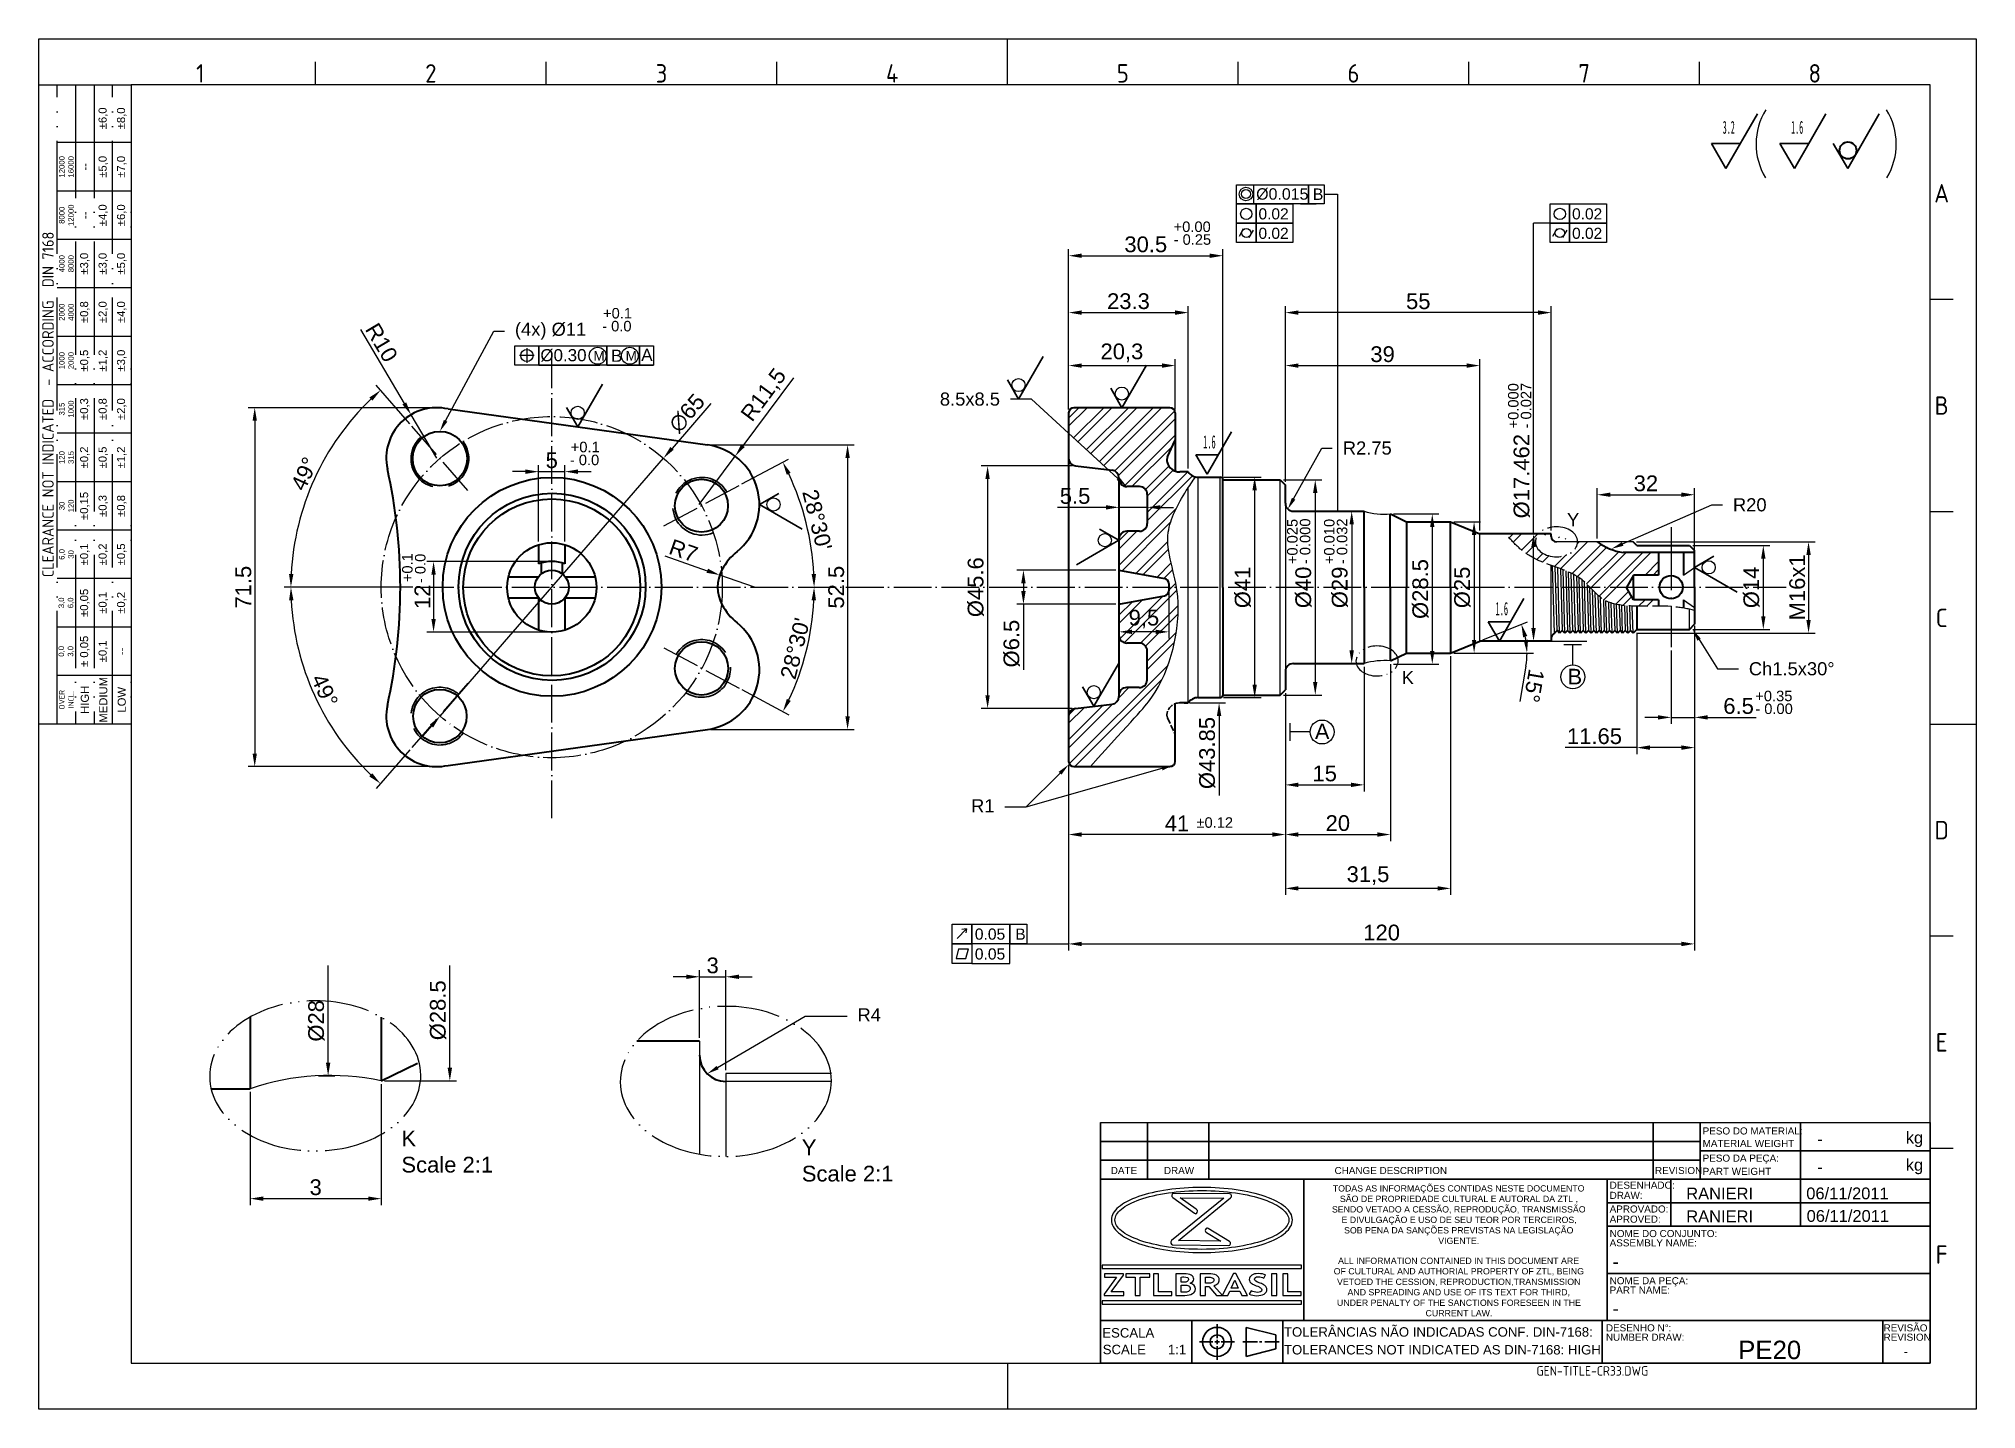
# Model space of a CAD drawing. Header units: millimetres. Extents: x 4780 to 5149, y 1689 to 1950.
import ezdxf
from ezdxf import colors
from ezdxf.entities.mleader import LeaderData, LeaderLine
from ezdxf.enums import TextEntityAlignment as Align
from ezdxf.math import Vec2, Vec3

# ---------------------------------------------------------------- set-up
doc = ezdxf.new("R2010")
doc.units = ezdxf.units.MM
for name, pattern in [('ACAD_ISO02W100', [15, 12, -3]), ('ACAD_ISO04W100', [30, 24, -3, 0, -3]), ('ACAD_ISO05W100', [33, 24, -3, 0, -3, 0, -3])]:
    doc.linetypes.add(name, pattern=pattern)
for name, color, linetype, lineweight in [('AM_0', 7, 'Continuous', 40), ('AM_4', 1, 'ACAD_ISO04W100', 25), ('AM_5', 3, 'Continuous', 25), ('AM_8', 40, 'ACAD_ISO02W100', 35), ('AM_BOR', 2, 'ACAD_ISO05W100', 35), ('CAXA4', 3, 'Continuous', 25)]:
    doc.layers.add(name, color=color, linetype=linetype, lineweight=lineweight)
doc.layers.add('Camada 1', color=7, linetype='Continuous')
doc.styles.add('ACISOTS', font='isocp.shx', dxfattribs={"height": 1})
doc.styles.get("Standard").update_dxf_attribs({"font": 'arial.ttf'})
doc.styles.add('UserTxtStyle3', font='', dxfattribs={"width": 0.4})
doc.styles.get('UserTxtStyle3').set_extended_font_data('FangSong_GB2312')
doc.dimstyles.new('ISO-25', dxfattribs={"dimtxt": 3, "dimasz": 2.5, "dimexe": 1.25, "dimexo": 0.625, "dimtad": 1, "dimtxsty": 'Standard', "dimcen": 2.5, "dimadec": 0, "dimazin": 0, "dimtfac": 1, "dimtmove": 0, "dimatfit": 3, "dimfxl": 1, "dimarcsym": 0})
pattern_1 = [(45, (0, -12.9047), (-2.3573172, 2.3573172), []), (45, (1.5715, -12.9047), (-2.3573172, 2.3573172), [])]

msp = doc.modelspace()

# ---------------------------------------------------------------- texts
at = {"color": 0, "linetype": 'Continuous', "char_height": 1.1979, "attachment_point": 1}
for s, insert in [('\\pi0.21127;TODAS AS INFORMAÇÕES CONTIDAS NESTE DOCUMENTO \\P\\pi1.5648;SÃO DE PROPRIEDADE CULTURAL E AUTORAL DA ZTL , \\P\\pi0.040904;SENDO VETADO A CESSÃO, REPRODUÇÃO, TRANSMISSÃO \\P\\pi1.8729;E DIVULGAÇÃO E USO DE SEU TEOR POR TERCEIROS, \\P\\pi2.3628;SOB PENA DA SANÇÕES PREVISTAS NA LEGISLAÇÃO \\P\\pi20.313;VIGENTE.', (5025.908, 1731.657)), ('\\pi1.2221;ALL INFORMATION CONTAINED IN THIS DOCUMENT ARE \\P\\pi0.38491;OF CULTURAL AND AUTHORIAL PROPERTY OF ZTL, BEING  \\P\\pi1.0161;VETOED THE CESSION, REPRODUCTION,TRANSMISSION \\P\\pi3.0177;AND SPREADING AND USE OF ITS TEXT FOR THIRD, \\P\\pi1.0076;UNDER PENALTY OF THE SANCTIONS FORESEEN IN THE \\P\\pi17.888;CURRENT LAW.', (5025.908, 1717.863))]:
    msp.add_mtext_dynamic_manual_height_columns(s, width=48.28462, gutter_width=12.5, heights=[0], dxfattribs=dict(at, insert=insert))
at = {"layer": 'AM_0', "char_height": 3, "attachment_point": 1}
for s, width, insert in [('K\\PScale 2:1', 20.90246, (4848.636, 1742.08)), ('Y\\PScale 2:1', 23.02386, (4924.935, 1740.371))]:
    msp.add_mtext_dynamic_manual_height_columns(s, width=width, gutter_width=12.5, heights=[0], dxfattribs=dict(at, insert=insert))
at = {"layer": 'AM_5', "attachment_point": 1}
for s, width, gutter_width, insert, char_height in [('%%C0.015', 5.48831, 10, (5011.517, 1921.588), 2.175), ('B', 5.48831, 10, (5022.303, 1921.551), 2.175), ('0.02', 5.48831, 10, (5011.963, 1917.773), 2.1134), ('0.02', 5.48831, 10, (5071.717, 1917.773), 2.1134), ('- 0.25', 8.73212, 12.5, (4995.793, 1912.822), 2), ('+0.00', 8.73212, 12.5, (4995.793, 1915.261), 2), ('0.02', 5.48831, 10, (5011.963, 1914.064), 2.1134), ('0.02', 5.48831, 10, (5071.717, 1914.064), 2.1134), ('+0.1', 8.73212, 12.5, (4887.059, 1898.781), 2), ('- 0.0', 8.73212, 12.5, (4886.894, 1896.322), 2), ('%%C0.30', 5.48831, 10, (4875.117, 1890.946), 2.3115), ('M', 5.48831, 10, (4885.226, 1890.606), 1.849), ('B', 5.48831, 10, (4888.593, 1890.834), 2.312), ('M', 5.48831, 10, (4891.358, 1890.606), 1.849), ('A', 5.48831, 10, (4894.341, 1891.021), 2.312), ('+0.1', 8.73212, 12.5, (4880.902, 1873.297), 2), ('- 0.0', 8.73212, 12.5, (4880.737, 1870.837), 2), ('Y', 6.01139, 12.5, (5070.753, 1859.7), 2.5), ('K', 6.62272, 12.5, (5039.253, 1829.622), 2.5), ('B', 5.48831, 10, (5070.876, 1830.038), 2.966), ('+0.35', 8.73212, 12.5, (5106.637, 1825.868), 2), ('- 0.00', 8.73212, 12.5, (5106.637, 1823.429), 2), ('A', 5.48831, 10, (5022.715, 1819.605), 2.966), ('%%P0.12', 8.73212, 12.5, (5000.147, 1801.755), 2), ('0.05', 5.48831, 10, (4957.905, 1780.564), 2.1305), ('B', 5.48831, 10, (4965.612, 1780.564), 2.13), ('0.05', 5.48831, 10, (4957.905, 1776.78), 2.1305)]:
    msp.add_mtext_dynamic_manual_height_columns(s, width=width, gutter_width=gutter_width, heights=[0], dxfattribs=dict(at, insert=insert, char_height=char_height))
at = {"layer": 'AM_5', "char_height": 2, "attachment_point": 1, "rotation": 90}
for s, insert in [('+0.000', (5059.51, 1875.837)), ('- 0.027', (5061.949, 1875.837)), ('+0.025', (5017.405, 1849.981)), ('- 0.000', (5019.843, 1849.981)), ('+0.010', (5024.445, 1849.981)), ('- 0.032', (5026.884, 1849.981)), ('+0.1', (4848.762, 1846.539)), ('- 0.0', (4851.221, 1846.375))]:
    msp.add_mtext_dynamic_manual_height_columns(s, width=8.73212, gutter_width=12.5, heights=[0], dxfattribs=dict(at, insert=insert))
at = {"layer": 'AM_5', "linetype": 'Continuous', "lineweight": 25, "char_height": 2.53249, "attachment_point": 1, "style": 'UserTxtStyle3'}
for insert in [(5001.423, 1874.544), (5057.139, 1842.767)]:
    msp.add_mtext('\\fFangSong_GB2312|b0|i0|p34;1.6', dxfattribs=dict(at, insert=insert))
at = {"layer": 'AM_5', "char_height": 3, "attachment_point": 5, "rotation": 90}
for s, insert in [('%%C43.85', (5002.212, 1813.993)), ('%%C28.5', (4855.619, 1764.985)), ('%%C28', (4832.43, 1762.974))]:
    msp.add_mtext(s, dxfattribs=dict(at, insert=insert))
at = {"layer": 'AM_8', "color": 0, "linetype": 'Continuous'}
for s, height, p in [('PESO DO MATERIAL:', 1.34764, (5096.601, 1741.326)), ('MATERIAL WEIGHT', 1.34764, (5096.601, 1738.94)), ('kg', 2.2461, (5135.306, 1739.604)), ('PESO DA PEÇA:', 1.34764, (5096.601, 1736.147)), ('kg', 2.2461, (5135.306, 1734.422)), ('DATE', 1.3476, (4983.816, 1733.79)), ('DRAW', 1.3476, (4993.94, 1733.79)), ('CHANGE DESCRIPTION', 1.34764, (5026.457, 1733.79)), ('DESENHADO:', 1.3476, (5078.883, 1730.997)), ('REVISION', 1.3476, (5087.52, 1733.79)), ('PART WEIGHT', 1.34764, (5096.601, 1733.632)), ('DRAW:', 1.3476, (5078.883, 1729.059)), ('APROVADO:', 1.3476, (5078.883, 1726.458)), ('APROVED:', 1.3476, (5078.883, 1724.52)), ('ASSEMBLY NAME:', 1.34764, (5078.883, 1720.003)), ('NOME DO CONJUNTO:', 1.34764, (5078.883, 1721.778)), ('NOME DA PEÇA:', 1.34764, (5078.883, 1712.794)), ('PART NAME:', 1.3476, (5078.883, 1711.019)), ('ESCALA', 1.7969, (4982.192, 1702.64)), ('TOLERÂNCIAS NÃO INDICADAS CONF. DIN-7168:', 1.79685, (5016.811, 1702.808)), ('DESENHO N%%d:', 1.34764, (5078.167, 1703.809)), ('NUMBER DRAW:', 1.34764, (5078.167, 1702.035)), ('REVISÃO', 1.3476, (5131.078, 1703.809)), ('REVISION', 1.3476, (5131.078, 1702.035)), ('SCALE      1:1', 1.79685, (4982.276, 1699.465)), ('TOLERANCES NOT INDICATED AS DIN-7168: HIGH', 1.79685, (5016.811, 1699.416))]:
    msp.add_text(s, height=height, dxfattribs=at).set_placement(p)
for p in [(5118.442, 1740.472), (5118.442, 1735.127)]:
    msp.add_attdef('-', text='', height=2.246, dxfattribs=at).set_placement(p, align=Align.MIDDLE_LEFT)
for tag, p, height in [('RANIERI', (5093.482, 1728.952), 2.246), ('06/11/2011', (5116.347, 1728.979), 2.246), ('RANIERI', (5093.48, 1724.606), 2.246), ('06/11/2011', (5116.419, 1724.68), 2.246), ('-', (5079.391, 1715.763), 2.695), ('-', (5079.391, 1706.847), 2.695), ('PE20', (5103.373, 1698.524), 3.514)]:
    msp.add_attdef(tag, p, '', height=height, dxfattribs=at)
msp.add_attdef('-', text='', height=1.757, dxfattribs=at).set_placement((5135.33, 1700.009), align=Align.MIDDLE_CENTER)
at = {"layer": 'AM_8', "color": 0, "linetype": 'Continuous', "style": 'ACISOTS'}
msp.add_attdef('GEN-TITLE-CR33.DWG', (5064.934, 1695.388), '', height=1.797, dxfattribs=at)
at = {"layer": 'CAXA4', "color": 0, "linetype": 'Continuous', "lineweight": 25, "attachment_point": 1, "style": 'UserTxtStyle3'}
for s, insert, char_height in [('3.2', (5100.422, 1934.435), 2.4667), ('\\fFangSong_GB2312|b0|i0|p34;1.6', (5113.449, 1934.435), 2.46672)]:
    msp.add_mtext(s, dxfattribs=dict(at, insert=insert, char_height=char_height))

# ---------------------------------------------------------------- blocks, each defined once
blk = doc.blocks.new('A3 ZTL')
for p, q in [((19.57, 280.82), (19.57, 9.78)), ((401.17, 280.82), (19.57, 280.82)), ((401.17, 9.78), (401.17, 280.82)), ((19.57, 9.78), (401.17, 9.78))]:
    blk.add_line(p, q)
at = {"layer": 'AM_BOR', "color": 135, "linetype": 'Continuous', "lineweight": 25}
for p, q in [((0, 0), (0, 290.61)), ((0, 290.61), (410.96, 290.61)), ((410.96, 290.61), (410.96, 0)), ((410.96, 0), (0, 0))]:
    blk.add_line(p, q, dxfattribs=at)
at = {"layer": 'AM_BOR', "color": 135, "lineweight": 25}
for p, q in [((205.48, 280.82), (205.48, 290.61)), ((58.71, 280.82), (58.71, 285.71)), ((107.63, 280.82), (107.63, 285.71)), ((156.56, 280.82), (156.56, 285.71)), ((254.4, 280.82), (254.4, 285.71)), ((303.33, 280.82), (303.33, 285.71)), ((352.25, 280.82), (352.25, 285.71)), ((3.91, 145.3), (3.91, 280.82)), ((7.83, 280.82), (7.83, 145.3)), ((11.74, 280.82), (11.74, 145.3)), ((15.66, 145.3), (15.66, 280.82)), ((19.57, 268.59), (3.91, 268.59)), ((19.57, 258.32), (3.91, 258.32)), ((19.57, 248.04), (3.91, 248.04)), ((19.57, 237.77), (3.91, 237.77)), ((406.07, 235.32), (401.17, 235.32)), ((19.57, 227.5), (3.91, 227.5)), ((19.57, 217.22), (3.91, 217.22)), ((19.57, 206.95), (3.91, 206.95)), ((19.57, 196.67), (3.91, 196.67)), ((406.07, 190.31), (401.17, 190.31)), ((19.57, 186.4), (3.91, 186.4)), ((19.57, 176.13), (3.91, 176.13)), ((19.57, 165.85), (3.91, 165.85)), ((19.57, 155.58), (3.91, 155.58)), ((401.17, 145.3), (410.96, 145.3)), ((406.07, 100.29), (401.17, 100.29)), ((406.07, 55.28), (401.17, 55.28)), ((205.48, 9.78), (205.48, 0))]:
    blk.add_line(p, q, dxfattribs=at)
blk.add_lwpolyline([(19.57, 145.3), (0, 145.3), (0, 280.82), (19.57, 280.82)], close=True, dxfattribs=at)
at = {"layer": 'AM_BOR', "color": 135, "lineweight": 25, "style": 'ACISOTS'}
for s, p in [('1', (34.25, 283.27)), ('2', (83.17, 283.27)), ('3', (132.09, 283.27)), ('4', (181.02, 283.27)), ('5', (229.94, 283.27)), ('6', (278.86, 283.27)), ('7', (327.79, 283.27)), ('8', (376.71, 283.27)), ('A', (403.62, 257.83)), ('B', (403.62, 212.82)), ('C', (403.62, 167.81)), ('D', (403.62, 122.8)), ('E', (403.62, 77.79)), ('F', (403.62, 32.78))]:
    blk.add_text(s, height=3.91, dxfattribs=at).set_placement(p, align=Align.MIDDLE)
at = {"layer": 'AM_BOR', "color": 135, "lineweight": 25, "attachment_point": 5, "rotation": 90}
for s, insert, char_height, width in [('±6,0', (13.7, 273.73), 1.712, 10.274), ('±8,0', (17.61, 273.73), 1.712, 10.274), ('12000\\P16000', (5.87, 263.45), 1.174, 10.274), ('--', (9.78, 263.45), 1.712, 10.274), ('±5,0', (13.7, 263.45), 1.712, 10.274), ('±7,0', (17.61, 263.45), 1.712, 10.274), ('8000\\P12000', (5.87, 253.18), 1.174, 10.274), ('±4,0', (13.7, 253.18), 1.712, 10.274), ('±6,0', (17.61, 253.18), 1.712, 10.274), ('--', (9.78, 253.18), 1.712, 10.274), ('{\\Fisocp.shx|c0;CLEARANCE NOT INDICATED  - ACCORDING  DIN 7168}', (1.96, 213.06), 2.4462, 135.5186), ('4000\\P8000', (5.87, 242.91), 1.174, 10.274), ('±3,0', (9.78, 242.91), 1.712, 10.274), ('±3,0', (13.7, 242.91), 1.712, 10.274), ('±5,0', (17.61, 242.91), 1.712, 10.274), ('2000\\P4000', (5.87, 232.63), 1.174, 10.274), ('±0,8', (9.78, 232.63), 1.712, 10.274), ('±2,0', (13.7, 232.63), 1.712, 10.274), ('±4,0', (17.61, 232.63), 1.712, 10.274), ('1000\\P2000', (5.87, 222.36), 1.174, 10.274), ('±0,5', (9.78, 222.36), 1.712, 10.274), ('±1,2', (13.7, 222.36), 1.712, 10.274), ('±3,0', (17.61, 222.36), 1.712, 10.274), ('315\\P1000', (5.87, 212.08), 1.174, 10.274), ('±0,3', (9.78, 212.08), 1.712, 10.274), ('±0,8', (13.7, 212.08), 1.712, 10.274), ('±2,0', (17.61, 212.08), 1.712, 10.274), ('120\\P315', (5.87, 201.81), 1.174, 10.274), ('±0,2', (9.78, 201.81), 1.712, 10.274), ('±0,5', (13.7, 201.81), 1.712, 10.274), ('±1,2', (17.61, 201.81), 1.712, 10.274), ('±0,15', (9.78, 191.54), 1.712, 10.274), ('±0,3', (13.7, 191.54), 1.712, 10.274), ('±0,8', (17.61, 191.54), 1.712, 10.274), ('30\\P120', (5.87, 191.54), 1.174, 10.274), ('6,0\\P30', (5.87, 181.26), 1.174, 10.274), ('±0,1', (9.78, 181.26), 1.712, 10.274), ('±0,2', (13.7, 181.26), 1.712, 10.274), ('±0,5', (17.61, 181.26), 1.712, 10.274), ('±0,05', (9.78, 170.99), 1.712, 10.274), ('±0,1', (13.7, 170.99), 1.712, 10.274), ('±0,2', (17.61, 170.99), 1.712, 10.274), ('3,0\\P6,0', (5.87, 170.99), 1.174, 10.274), ('0,0\\P3,0', (5.87, 160.71), 1.174, 10.274), ('± 0,05', (9.78, 160.71), 1.712, 10.274), ('\\pt4.69206;±0,1', (13.7, 160.71), 1.7123, 10.274), ('--', (17.61, 160.71), 1.712, 10.274), ('{\\Fisocp.shx|c0;OVER\\PINCL.}', (5.87, 150.44), 1.1742, 10.274), ('HIGH', (9.78, 150.44), 1.712, 10.274), ('MEDIUM', (13.7, 150.44), 1.712, 10.274), ('LOW', (17.61, 150.44), 1.712, 10.274)]:
    blk.add_mtext(s, dxfattribs=dict(at, insert=insert, char_height=char_height, width=width))
blk = doc.blocks.new('*D202')
at = {"layer": 'AM_5', "color": 0, "lineweight": -2}
for p, q in [((5083.98, 1854.24), (5118.03, 1854.24)), ((5116.78, 1851.74), (5116.78, 1839.36)), ((5083.98, 1836.86), (5118.03, 1836.86))]:
    blk.add_line(p, q, dxfattribs=at)
at = {"layer": 'AM_5', "color": 0}
for points in [[(5116.37, 1851.74), (5117.2, 1851.74), (5116.78, 1854.24)], [(5116.37, 1839.36), (5117.2, 1839.36), (5116.78, 1836.86)]]:
    blk.add_solid(points, dxfattribs=at)
at = {"layer": 'Defpoints', "color": 0}
for p in [(5083.35, 1854.24), (5083.35, 1836.86), (5116.78, 1836.86)]:
    blk.add_point(p, dxfattribs=at)
at = {"layer": 'AM_5', "color": 0, "insert": (5114.63, 1845.55), "char_height": 3, "attachment_point": 5, "rotation": 90}
blk.add_mtext('M16x1', dxfattribs=at)
blk = doc.blocks.new('*D203')
at = {"layer": 'AM_5', "color": 0, "lineweight": -2}
for p, q in [((5094.7, 1853.55), (5109.41, 1853.55)), ((5108.16, 1851.05), (5108.16, 1840.05)), ((5094.7, 1837.55), (5109.41, 1837.55))]:
    blk.add_line(p, q, dxfattribs=at)
at = {"layer": 'AM_5', "color": 0}
for points in [[(5107.75, 1851.05), (5108.58, 1851.05), (5108.16, 1853.55)], [(5107.75, 1840.05), (5108.58, 1840.05), (5108.16, 1837.55)]]:
    blk.add_solid(points, dxfattribs=at)
at = {"layer": 'Defpoints', "color": 0}
for p in [(5094.07, 1853.55), (5094.07, 1837.55), (5108.16, 1837.55)]:
    blk.add_point(p, dxfattribs=at)
at = {"layer": 'AM_5', "color": 0, "insert": (5105.92, 1845.55), "char_height": 3, "attachment_point": 5, "rotation": 90}
blk.add_mtext('%%C14', dxfattribs=at)
blk = doc.blocks.new('*D204')
at = {"layer": 'AM_5', "color": 0, "lineweight": -2}
for p, q in [((5076.51, 1854.87), (5076.51, 1864.45)), ((5079.01, 1863.2), (5092.57, 1863.2)), ((5095.07, 1852.8), (5095.07, 1864.45))]:
    blk.add_line(p, q, dxfattribs=at)
at = {"layer": 'AM_5', "color": 0}
for points in [[(5079.01, 1863.62), (5079.01, 1862.79), (5076.51, 1863.2)], [(5092.57, 1863.62), (5092.57, 1862.79), (5095.07, 1863.2)]]:
    blk.add_solid(points, dxfattribs=at)
at = {"layer": 'Defpoints', "color": 0}
for p in [(5095.07, 1863.2), (5076.51, 1854.24), (5095.07, 1852.18)]:
    blk.add_point(p, dxfattribs=at)
at = {"layer": 'AM_5', "color": 0, "insert": (5085.79, 1865.36), "char_height": 3, "attachment_point": 5}
blk.add_mtext('32', dxfattribs=at)
blk = doc.blocks.new('*D205')
at = {"layer": 'AM_5', "color": 0, "lineweight": -2}
for p, q in [((5064.37, 1855.77), (5064.37, 1875.21)), ((5063.24, 1855.77), (5065.62, 1855.77)), ((5064.37, 1837.82), (5064.37, 1853.27)), ((5063.85, 1835.32), (5063.12, 1835.32))]:
    blk.add_line(p, q, dxfattribs=at)
at = {"layer": 'AM_5', "color": 0}
for points in [[(5063.96, 1853.27), (5064.79, 1853.27), (5064.37, 1855.77)], [(5063.96, 1837.82), (5064.79, 1837.82), (5064.37, 1835.32)]]:
    blk.add_solid(points, dxfattribs=at)
at = {"layer": 'Defpoints', "color": 0}
for p in [(5062.62, 1855.77), (5064.37, 1835.32), (5064.47, 1835.32)]:
    blk.add_point(p, dxfattribs=at)
at = {"layer": 'AM_5', "color": 0, "insert": (5062.13, 1866.74), "char_height": 3, "attachment_point": 5, "rotation": 90}
blk.add_mtext('%%C17.462', dxfattribs=at)
blk = doc.blocks.new('*D206')
at = {"layer": 'AM_5', "color": 0, "lineweight": -2}
for p, q in [((5049.2, 1858.05), (5054.3, 1858.05)), ((5053.05, 1855.55), (5053.05, 1835.55)), ((5049.2, 1833.05), (5054.3, 1833.05))]:
    blk.add_line(p, q, dxfattribs=at)
at = {"layer": 'AM_5', "color": 0}
for points in [[(5052.63, 1855.55), (5053.46, 1855.55), (5053.05, 1858.05)], [(5052.63, 1835.55), (5053.46, 1835.55), (5053.05, 1833.05)]]:
    blk.add_solid(points, dxfattribs=at)
at = {"layer": 'Defpoints', "color": 0}
for p in [(5048.58, 1858.05), (5048.58, 1833.05), (5053.05, 1833.05)]:
    blk.add_point(p, dxfattribs=at)
at = {"layer": 'AM_5', "color": 0, "insert": (5050.81, 1845.55), "char_height": 3, "attachment_point": 5, "rotation": 90}
blk.add_mtext('%%C25', dxfattribs=at)
blk = doc.blocks.new('*D208')
at = {"layer": 'AM_5', "color": 0, "lineweight": -2}
for p, q in [((5029.09, 1860.05), (5028.47, 1860.05)), ((5029.72, 1857.55), (5029.72, 1833.55)), ((5029.09, 1831.05), (5028.47, 1831.05))]:
    blk.add_line(p, q, dxfattribs=at)
at = {"layer": 'AM_5', "color": 0}
for points in [[(5029.3, 1857.55), (5030.14, 1857.55), (5029.72, 1860.05)], [(5029.3, 1833.55), (5030.14, 1833.55), (5029.72, 1831.05)]]:
    blk.add_solid(points, dxfattribs=at)
at = {"layer": 'Defpoints', "color": 0}
for p in [(5029.72, 1860.05), (5029.72, 1831.05), (5029.72, 1831.05)]:
    blk.add_point(p, dxfattribs=at)
at = {"layer": 'AM_5', "color": 0, "insert": (5027.48, 1845.55), "char_height": 3, "attachment_point": 5, "rotation": 90}
blk.add_mtext('%%C29', dxfattribs=at)
blk = doc.blocks.new('*D210')
at = {"layer": 'AM_5', "color": 0, "lineweight": -2}
for p, q in [((5016.7, 1866.05), (5024.03, 1866.05)), ((5022.78, 1863.55), (5022.78, 1827.55)), ((5016.7, 1825.05), (5024.03, 1825.05))]:
    blk.add_line(p, q, dxfattribs=at)
at = {"layer": 'AM_5', "color": 0}
for points in [[(5022.36, 1863.55), (5023.19, 1863.55), (5022.78, 1866.05)], [(5022.36, 1827.55), (5023.19, 1827.55), (5022.78, 1825.05)]]:
    blk.add_solid(points, dxfattribs=at)
at = {"layer": 'Defpoints', "color": 0}
for p in [(5016.08, 1866.05), (5016.08, 1825.05), (5022.78, 1825.05)]:
    blk.add_point(p, dxfattribs=at)
at = {"layer": 'AM_5', "color": 0, "insert": (5020.54, 1845.55), "char_height": 3, "attachment_point": 5, "rotation": 90}
blk.add_mtext('%%C40', dxfattribs=at)
blk = doc.blocks.new('*D211')
at = {"layer": 'AM_5', "color": 0, "lineweight": -2}
for p, q in [((5005.3, 1866.55), (5012.48, 1866.55)), ((5011.23, 1864.05), (5011.23, 1827.05)), ((5005.3, 1824.55), (5012.48, 1824.55))]:
    blk.add_line(p, q, dxfattribs=at)
at = {"layer": 'AM_5', "color": 0}
for points in [[(5010.81, 1864.05), (5011.65, 1864.05), (5011.23, 1866.55)], [(5010.81, 1827.05), (5011.65, 1827.05), (5011.23, 1824.55)]]:
    blk.add_solid(points, dxfattribs=at)
at = {"layer": 'Defpoints', "color": 0}
for p in [(5004.68, 1866.55), (5004.68, 1824.55), (5011.23, 1824.55)]:
    blk.add_point(p, dxfattribs=at)
at = {"layer": 'AM_5', "color": 0, "insert": (5008.99, 1845.55), "char_height": 3, "attachment_point": 5, "rotation": 90}
blk.add_mtext('%%C41', dxfattribs=at)
blk = doc.blocks.new('*D213')
at = {"layer": 'AM_5', "color": 0, "lineweight": -2}
for p, q in [((4907.63, 1880.61), (4900.21, 1872.04)), ((4856, 1821.04), (4898.57, 1870.15)), ((4854.36, 1819.15), (4852.73, 1817.26))]:
    blk.add_line(p, q, dxfattribs=at)
at = {"layer": 'AM_5', "color": 0}
for points in [[(4899.89, 1872.31), (4900.52, 1871.77), (4898.57, 1870.15)], [(4854.05, 1819.42), (4854.68, 1818.87), (4856, 1821.04)]]:
    blk.add_solid(points, dxfattribs=at)
at = {"layer": 'Defpoints', "color": 0}
for p in [(4898.57, 1870.15), (4856, 1821.04)]:
    blk.add_point(p, dxfattribs=at)
at = {"layer": 'AM_5', "color": 0, "insert": (4903.04, 1878.74), "char_height": 3, "attachment_point": 5, "rotation": 49.0856}
blk.add_mtext('∅65', dxfattribs=at)
blk = doc.blocks.new('*D215')
at = {"layer": 'AM_5', "color": 0, "lineweight": -2}
for p, q in [((4854.73, 1879.79), (4819.43, 1879.79)), ((4820.68, 1877.29), (4820.68, 1813.9)), ((4854.73, 1811.4), (4819.43, 1811.4))]:
    blk.add_line(p, q, dxfattribs=at)
at = {"layer": 'AM_5', "color": 0}
for points in [[(4820.27, 1877.29), (4821.1, 1877.29), (4820.68, 1879.79)], [(4820.27, 1813.9), (4821.1, 1813.9), (4820.68, 1811.4)]]:
    blk.add_solid(points, dxfattribs=at)
at = {"layer": 'Defpoints', "color": 0}
for p in [(4855.36, 1879.79), (4820.68, 1811.4), (4855.36, 1811.4)]:
    blk.add_point(p, dxfattribs=at)
at = {"layer": 'AM_5', "color": 0, "insert": (4818.53, 1845.59), "char_height": 3, "attachment_point": 5, "rotation": 90}
blk.add_mtext('71.5', dxfattribs=at)
blk = doc.blocks.new('*D216')
at = {"layer": 'AM_5', "color": 0, "lineweight": -2}
for p, q in [((4907.56, 1872.71), (4934.91, 1872.71)), ((4933.66, 1870.21), (4933.66, 1820.97)), ((4907.56, 1818.47), (4934.91, 1818.47))]:
    blk.add_line(p, q, dxfattribs=at)
at = {"layer": 'AM_5', "color": 0}
for points in [[(4933.24, 1870.21), (4934.07, 1870.21), (4933.66, 1872.71)], [(4933.24, 1820.97), (4934.07, 1820.97), (4933.66, 1818.47)]]:
    blk.add_solid(points, dxfattribs=at)
at = {"layer": 'Defpoints', "color": 0}
for p in [(4906.94, 1872.71), (4906.94, 1818.47), (4933.66, 1818.47)]:
    blk.add_point(p, dxfattribs=at)
at = {"layer": 'AM_5', "color": 0, "insert": (4931.5, 1845.59), "char_height": 3, "attachment_point": 5, "rotation": 90}
blk.add_mtext('52.5', dxfattribs=at)
blk = doc.blocks.new('*D218')
at = {"layer": 'AM_5', "color": 0, "lineweight": -2}
for p, q in [((4976.48, 1868.69), (4959.09, 1868.69)), ((4960.34, 1866.19), (4960.34, 1825)), ((4976.48, 1822.5), (4959.09, 1822.5))]:
    blk.add_line(p, q, dxfattribs=at)
at = {"layer": 'AM_5', "color": 0}
for points in [[(4959.92, 1866.19), (4960.75, 1866.19), (4960.34, 1868.69)], [(4959.92, 1825), (4960.75, 1825), (4960.34, 1822.5)]]:
    blk.add_solid(points, dxfattribs=at)
at = {"layer": 'Defpoints', "color": 0}
for p in [(4977.11, 1868.69), (4960.34, 1822.5), (4977.11, 1822.5)]:
    blk.add_point(p, dxfattribs=at)
at = {"layer": 'AM_5', "color": 0, "insert": (4958.1, 1845.59), "char_height": 3, "attachment_point": 5, "rotation": 90}
blk.add_mtext('%%C45.6', dxfattribs=at)
blk = doc.blocks.new('*D219')
at = {"layer": 'AM_5', "color": 0, "lineweight": -2}
for p, q in [((4975.78, 1879.41), (4975.78, 1889.06)), ((4978.28, 1887.81), (4993.58, 1887.81)), ((4996.08, 1879.41), (4996.08, 1889.06))]:
    blk.add_line(p, q, dxfattribs=at)
at = {"layer": 'AM_5', "color": 0}
for points in [[(4978.28, 1888.22), (4978.28, 1887.39), (4975.78, 1887.81)], [(4993.58, 1888.22), (4993.58, 1887.39), (4996.08, 1887.81)]]:
    blk.add_solid(points, dxfattribs=at)
at = {"layer": 'Defpoints', "color": 0}
for p in [(4996.08, 1887.81), (4975.78, 1878.79), (4996.08, 1878.79)]:
    blk.add_point(p, dxfattribs=at)
at = {"layer": 'AM_5', "color": 0, "insert": (4985.93, 1890.23), "char_height": 3, "attachment_point": 5}
blk.add_mtext('20,3', dxfattribs=at)
blk = doc.blocks.new('*D220')
at = {"layer": 'AM_5', "color": 0, "lineweight": -2}
for p, q in [((4975.78, 1879.41), (4975.78, 1899.15)), ((4978.28, 1897.9), (4996.08, 1897.9)), ((4998.58, 1868.17), (4998.58, 1899.15))]:
    blk.add_line(p, q, dxfattribs=at)
at = {"layer": 'AM_5', "color": 0}
for points in [[(4978.28, 1898.32), (4978.28, 1897.48), (4975.78, 1897.9)], [(4996.08, 1898.32), (4996.08, 1897.48), (4998.58, 1897.9)]]:
    blk.add_solid(points, dxfattribs=at)
at = {"layer": 'Defpoints', "color": 0}
for p in [(4998.58, 1897.9), (4975.78, 1878.79), (4998.58, 1867.55)]:
    blk.add_point(p, dxfattribs=at)
at = {"layer": 'AM_5', "color": 0, "insert": (4987.18, 1900.06), "char_height": 3, "attachment_point": 5}
blk.add_mtext('23.3', dxfattribs=at)
blk = doc.blocks.new('*D221')
at = {"layer": 'AM_5', "color": 0, "lineweight": -2}
for p, q in [((4975.78, 1879.41), (4975.78, 1909.99)), ((5005.18, 1866.67), (5005.18, 1909.99)), ((4978.28, 1908.74), (5002.68, 1908.74))]:
    blk.add_line(p, q, dxfattribs=at)
at = {"layer": 'AM_5', "color": 0}
for points in [[(4978.28, 1909.15), (4978.28, 1908.32), (4975.78, 1908.74)], [(5002.68, 1909.15), (5002.68, 1908.32), (5005.18, 1908.74)]]:
    blk.add_solid(points, dxfattribs=at)
at = {"layer": 'Defpoints', "color": 0}
for p in [(5005.18, 1908.74), (4975.78, 1878.79), (5005.18, 1866.05)]:
    blk.add_point(p, dxfattribs=at)
at = {"layer": 'AM_5', "color": 0, "insert": (4990.48, 1910.89), "char_height": 3, "attachment_point": 5}
blk.add_mtext('30.5', dxfattribs=at)
blk = doc.blocks.new('*D222')
at = {"layer": 'AM_5', "color": 0, "lineweight": -2}
for p, q in [((5017.08, 1865.67), (5017.08, 1889.06)), ((5019.58, 1887.81), (5051.64, 1887.81)), ((5054.14, 1856.4), (5054.14, 1889.06))]:
    blk.add_line(p, q, dxfattribs=at)
at = {"layer": 'AM_5', "color": 0}
for points in [[(5019.58, 1888.22), (5019.58, 1887.39), (5017.08, 1887.81)], [(5051.64, 1888.22), (5051.64, 1887.39), (5054.14, 1887.81)]]:
    blk.add_solid(points, dxfattribs=at)
at = {"layer": 'Defpoints', "color": 0}
for p in [(5054.14, 1887.81), (5017.08, 1865.05), (5054.14, 1855.77)]:
    blk.add_point(p, dxfattribs=at)
at = {"layer": 'AM_5', "color": 0, "insert": (5035.61, 1889.96), "char_height": 3, "attachment_point": 5}
blk.add_mtext('39', dxfattribs=at)
blk = doc.blocks.new('*D223')
at = {"layer": 'AM_5', "color": 0, "lineweight": -2}
for p, q in [((5017.08, 1888.43), (5017.08, 1899.15)), ((5065.25, 1897.9), (5019.58, 1897.9)), ((5067.75, 1856.4), (5067.75, 1899.15))]:
    blk.add_line(p, q, dxfattribs=at)
at = {"layer": 'AM_5', "color": 0}
for points in [[(5019.58, 1898.32), (5019.58, 1897.48), (5017.08, 1897.9)], [(5065.25, 1898.32), (5065.25, 1897.48), (5067.75, 1897.9)]]:
    blk.add_solid(points, dxfattribs=at)
at = {"layer": 'Defpoints', "color": 0}
for p in [(5017.08, 1897.9), (5017.08, 1887.81), (5067.75, 1855.77)]:
    blk.add_point(p, dxfattribs=at)
at = {"layer": 'AM_5', "color": 0, "insert": (5042.41, 1900.05), "char_height": 3, "attachment_point": 5}
blk.add_mtext('55', dxfattribs=at)
blk = doc.blocks.new('*D224')
at = {"layer": 'AM_5', "color": 0, "lineweight": -2}
for p, q in [((5084.05, 1836.92), (5084.05, 1813.78)), ((5095.07, 1838.22), (5095.07, 1813.78)), ((5084.05, 1815.03), (5070.43, 1815.03)), ((5092.57, 1815.03), (5086.55, 1815.03))]:
    blk.add_line(p, q, dxfattribs=at)
at = {"layer": 'AM_5', "color": 0}
for points in [[(5086.55, 1815.45), (5086.55, 1814.61), (5084.05, 1815.03)], [(5092.57, 1815.45), (5092.57, 1814.61), (5095.07, 1815.03)]]:
    blk.add_solid(points, dxfattribs=at)
at = {"layer": 'Defpoints', "color": 0}
for p in [(5095.07, 1838.85), (5084.05, 1837.55), (5084.05, 1815.03)]:
    blk.add_point(p, dxfattribs=at)
at = {"layer": 'AM_5', "color": 0, "insert": (5075.99, 1817.19), "char_height": 3, "attachment_point": 5}
blk.add_mtext('11.65', dxfattribs=at)
blk = doc.blocks.new('*D225')
at = {"layer": 'AM_5', "color": 0, "lineweight": -2}
for p, q in [((5095.07, 1837.92), (5095.07, 1819.54)), ((5090.59, 1833.51), (5090.59, 1819.54)), ((5088.09, 1820.79), (5085.59, 1820.79)), ((5090.59, 1820.79), (5095.07, 1820.79)), ((5097.57, 1820.79), (5106.82, 1820.79))]:
    blk.add_line(p, q, dxfattribs=at)
at = {"layer": 'AM_5', "color": 0}
for points in [[(5088.09, 1821.2), (5088.09, 1820.37), (5090.59, 1820.79)], [(5097.57, 1821.2), (5097.57, 1820.37), (5095.07, 1820.79)]]:
    blk.add_solid(points, dxfattribs=at)
at = {"layer": 'Defpoints', "color": 0}
for p in [(5095.07, 1838.55), (5090.59, 1834.14), (5095.07, 1820.79)]:
    blk.add_point(p, dxfattribs=at)
at = {"layer": 'AM_5', "color": 0, "insert": (5103.45, 1822.94), "char_height": 3, "attachment_point": 5}
blk.add_mtext('6.5', dxfattribs=at)
blk = doc.blocks.new('*D226')
at = {"layer": 'AM_5', "color": 0, "lineweight": -2}
for p, q in [((5017.08, 1825.42), (5017.08, 1797.22)), ((4975.78, 1811.77), (4975.78, 1797.22)), ((5014.58, 1798.47), (4978.28, 1798.47))]:
    blk.add_line(p, q, dxfattribs=at)
at = {"layer": 'AM_5', "color": 0}
for points in [[(4978.28, 1798.89), (4978.28, 1798.05), (4975.78, 1798.47)], [(5014.58, 1798.89), (5014.58, 1798.05), (5017.08, 1798.47)]]:
    blk.add_solid(points, dxfattribs=at)
at = {"layer": 'Defpoints', "color": 0}
for p in [(5017.08, 1826.05), (4975.78, 1812.4), (4975.78, 1798.47)]:
    blk.add_point(p, dxfattribs=at)
at = {"layer": 'AM_5', "color": 0, "insert": (4996.43, 1800.6), "char_height": 3, "attachment_point": 5}
blk.add_mtext('41', dxfattribs=at)
blk = doc.blocks.new('*D227')
at = {"layer": 'AM_5', "color": 0, "lineweight": -2}
for p, q in [((5032.08, 1830.42), (5032.08, 1806.68)), ((5017.08, 1824.8), (5017.08, 1806.68)), ((5019.58, 1807.93), (5029.58, 1807.93))]:
    blk.add_line(p, q, dxfattribs=at)
at = {"layer": 'AM_5', "color": 0}
for points in [[(5019.58, 1808.35), (5019.58, 1807.51), (5017.08, 1807.93)], [(5029.58, 1808.35), (5029.58, 1807.51), (5032.08, 1807.93)]]:
    blk.add_solid(points, dxfattribs=at)
at = {"layer": 'Defpoints', "color": 0}
for p in [(5032.08, 1831.05), (5017.08, 1825.42), (5032.08, 1807.93)]:
    blk.add_point(p, dxfattribs=at)
at = {"layer": 'AM_5', "color": 0, "insert": (5024.58, 1810.09), "char_height": 3, "attachment_point": 5}
blk.add_mtext('15', dxfattribs=at)
blk = doc.blocks.new('*D228')
at = {"layer": 'AM_5', "color": 0, "lineweight": -2}
for p, q in [((5037.09, 1830.93), (5037.09, 1797.22)), ((5017.08, 1807.31), (5017.08, 1797.22)), ((5019.58, 1798.47), (5034.59, 1798.47))]:
    blk.add_line(p, q, dxfattribs=at)
at = {"layer": 'AM_5', "color": 0}
for points in [[(5019.58, 1798.89), (5019.58, 1798.05), (5017.08, 1798.47)], [(5034.59, 1798.89), (5034.59, 1798.05), (5037.09, 1798.47)]]:
    blk.add_solid(points, dxfattribs=at)
at = {"layer": 'Defpoints', "color": 0}
for p in [(5037.09, 1831.56), (5017.08, 1807.93), (5037.09, 1798.47)]:
    blk.add_point(p, dxfattribs=at)
at = {"layer": 'AM_5', "color": 0, "insert": (5027.08, 1800.63), "char_height": 3, "attachment_point": 5}
blk.add_mtext('20', dxfattribs=at)
blk = doc.blocks.new('*D229')
at = {"layer": 'AM_5', "color": 0, "lineweight": -2}
for p, q in [((5048.58, 1832.42), (5048.58, 1786.96)), ((5017.08, 1797.85), (5017.08, 1786.96)), ((5046.08, 1788.21), (5019.58, 1788.21))]:
    blk.add_line(p, q, dxfattribs=at)
at = {"layer": 'AM_5', "color": 0}
for points in [[(5019.58, 1788.63), (5019.58, 1787.79), (5017.08, 1788.21)], [(5046.08, 1788.63), (5046.08, 1787.79), (5048.58, 1788.21)]]:
    blk.add_solid(points, dxfattribs=at)
at = {"layer": 'Defpoints', "color": 0}
for p in [(5048.58, 1833.05), (5017.08, 1798.47), (5017.08, 1788.21)]:
    blk.add_point(p, dxfattribs=at)
at = {"layer": 'AM_5', "color": 0, "insert": (5032.83, 1790.64), "char_height": 3, "attachment_point": 5}
blk.add_mtext('31,5', dxfattribs=at)
blk = doc.blocks.new('*D230')
at = {"layer": 'AM_5', "color": 0, "lineweight": -2}
for p, q in [((5095.07, 1814.41), (5095.07, 1776.38)), ((4975.78, 1811.77), (4975.78, 1776.38)), ((4978.28, 1777.63), (5092.57, 1777.63))]:
    blk.add_line(p, q, dxfattribs=at)
at = {"layer": 'AM_5', "color": 0}
for points in [[(4978.28, 1778.04), (4978.28, 1777.21), (4975.78, 1777.63)], [(5092.57, 1778.04), (5092.57, 1777.21), (5095.07, 1777.63)]]:
    blk.add_solid(points, dxfattribs=at)
at = {"layer": 'Defpoints', "color": 0}
for p in [(5095.07, 1815.03), (4975.78, 1812.4), (5095.07, 1777.63)]:
    blk.add_point(p, dxfattribs=at)
at = {"layer": 'AM_5', "color": 0, "insert": (5035.43, 1779.78), "char_height": 3, "attachment_point": 5}
blk.add_mtext('120', dxfattribs=at)
blk = doc.blocks.new('*D232')
at = {"layer": 'AM_5', "color": 0, "lineweight": -2}
for p, q in [((4985.38, 1861.43), (4985.38, 1862.05)), ((4990.78, 1861.12), (4990.78, 1862.05)), ((4982.88, 1860.8), (4973.64, 1860.8)), ((4990.78, 1860.8), (4985.38, 1860.8)), ((4993.28, 1860.8), (4995.78, 1860.8))]:
    blk.add_line(p, q, dxfattribs=at)
at = {"layer": 'AM_5', "color": 0}
for points in [[(4982.88, 1861.22), (4982.88, 1860.38), (4985.38, 1860.8)], [(4993.28, 1861.22), (4993.28, 1860.38), (4990.78, 1860.8)]]:
    blk.add_solid(points, dxfattribs=at)
at = {"layer": 'Defpoints', "color": 0}
for p in [(4985.38, 1860.8), (4985.38, 1860.8), (4990.78, 1860.49)]:
    blk.add_point(p, dxfattribs=at)
at = {"layer": 'AM_5', "color": 0, "insert": (4977.01, 1862.95), "char_height": 3, "attachment_point": 5}
blk.add_mtext('5.5', dxfattribs=at)
blk = doc.blocks.new('*D233')
at = {"layer": 'AM_5', "color": 0, "lineweight": -2}
for p, q in [((4984.75, 1848.84), (4965.92, 1848.84)), ((4967.17, 1846.34), (4967.17, 1844.84)), ((4984.75, 1842.34), (4965.92, 1842.34)), ((4967.17, 1842.34), (4967.17, 1829.85))]:
    blk.add_line(p, q, dxfattribs=at)
at = {"layer": 'AM_5', "color": 0}
for points in [[(4966.75, 1846.34), (4967.59, 1846.34), (4967.17, 1848.84)], [(4966.75, 1844.84), (4967.59, 1844.84), (4967.17, 1842.34)]]:
    blk.add_solid(points, dxfattribs=at)
at = {"layer": 'Defpoints', "color": 0}
for p in [(4985.38, 1848.84), (4967.17, 1842.34), (4985.38, 1842.34)]:
    blk.add_point(p, dxfattribs=at)
at = {"layer": 'AM_5', "color": 0, "insert": (4964.93, 1834.84), "char_height": 3, "attachment_point": 5, "rotation": 90}
blk.add_mtext('%%C6.5', dxfattribs=at)
blk = doc.blocks.new('*D234')
at = {"layer": 'AM_5', "color": 0, "lineweight": -2}
for p, q in [((4994.88, 1844.97), (4994.88, 1835.83)), ((4985.38, 1837.71), (4985.38, 1838.33)), ((4992.38, 1837.08), (4987.88, 1837.08))]:
    blk.add_line(p, q, dxfattribs=at)
at = {"layer": 'AM_5', "color": 0}
for points in [[(4987.88, 1837.5), (4987.88, 1836.67), (4985.38, 1837.08)], [(4992.38, 1837.5), (4992.38, 1836.67), (4994.88, 1837.08)]]:
    blk.add_solid(points, dxfattribs=at)
at = {"layer": 'Defpoints', "color": 0}
for p in [(4994.88, 1845.59), (4985.38, 1837.08), (4985.38, 1837.08)]:
    blk.add_point(p, dxfattribs=at)
at = {"layer": 'AM_5', "color": 0, "insert": (4990.13, 1839.51), "char_height": 3, "attachment_point": 5}
blk.add_mtext('9,5', dxfattribs=at)
blk = doc.blocks.new('*D235')
at = {"layer": 'AM_5', "color": 0, "lineweight": -2}
for p, q in [((5054.72, 1835.56), (5063.21, 1839.02)), ((5049.2, 1833.05), (5064.38, 1833.05)), ((5062.91, 1830.56), (5061.74, 1823.81))]:
    blk.add_line(p, q, dxfattribs=at)
for start, end in [(9.8556, 12.3505), (350.1444, 0)]:
    blk.add_arc((5048.58, 1833.05), 14.55, start, end, dxfattribs=at)
at = {"layer": 'AM_5', "color": 0}
for points in [[(5062.39, 1836.04), (5063.19, 1836.29), (5062.05, 1838.55)], [(5063.33, 1835.58), (5062.5, 1835.5), (5063.13, 1833.05)]]:
    blk.add_solid(points, dxfattribs=at)
at = {"layer": 'Defpoints', "color": 0}
for p in [(5054.14, 1835.32), (5062.64, 1836.77), (5040.16, 1833.05), (5048.58, 1833.05), (5048.58, 1833.05)]:
    blk.add_point(p, dxfattribs=at)
at = {"layer": 'AM_5', "color": 0, "insert": (5064.45, 1826.81), "char_height": 3, "attachment_point": 5, "rotation": 260.1444}
blk.add_mtext('15%%d', dxfattribs=at)
blk = doc.blocks.new('*D237')
at = {"layer": 'AM_5', "color": 0, "lineweight": -2}
for p, q in [((4874.78, 1854.3), (4874.78, 1868.85)), ((4879.78, 1854.3), (4879.78, 1868.85)), ((4872.28, 1867.6), (4869.78, 1867.6)), ((4874.78, 1867.6), (4879.78, 1867.6)), ((4882.28, 1867.6), (4884.78, 1867.6))]:
    blk.add_line(p, q, dxfattribs=at)
at = {"layer": 'AM_5', "color": 0}
for points in [[(4872.28, 1868.02), (4872.28, 1867.18), (4874.78, 1867.6)], [(4882.28, 1868.02), (4882.28, 1867.18), (4879.78, 1867.6)]]:
    blk.add_solid(points, dxfattribs=at)
at = {"layer": 'Defpoints', "color": 0}
for p in [(4879.78, 1867.6), (4874.78, 1853.68), (4879.78, 1853.68)]:
    blk.add_point(p, dxfattribs=at)
at = {"layer": 'AM_5', "color": 0, "insert": (4877.28, 1869.75), "char_height": 3, "attachment_point": 5}
blk.add_mtext('5', dxfattribs=at)
blk = doc.blocks.new('*D238')
at = {"layer": 'AM_5', "color": 0, "lineweight": -2}
for p, q in [((4850.22, 1876.72), (4843.85, 1884.06)), ((4850.83, 1845.59), (4826.32, 1845.59))]:
    blk.add_line(p, q, dxfattribs=at)
blk.add_arc((4877.28, 1845.59), 49.71, 133.8816, 177.1184, dxfattribs=at)
at = {"layer": 'AM_5', "color": 0}
for points in [[(4842.54, 1881.73), (4843.11, 1881.12), (4844.67, 1883.11)], [(4828.05, 1848.08), (4827.22, 1848.1), (4827.57, 1845.59)]]:
    blk.add_solid(points, dxfattribs=at)
at = {"layer": 'Defpoints', "color": 0}
for p in [(4850.63, 1876.25), (4861.29, 1863.99), (4829.58, 1859.57), (4851.45, 1845.59), (5112.5, 1845.59)]:
    blk.add_point(p, dxfattribs=at)
at = {"layer": 'AM_5', "color": 0, "insert": (4830.13, 1867.2), "char_height": 3, "attachment_point": 5, "rotation": 65.3789}
blk.add_mtext('49°', dxfattribs=at)
blk = doc.blocks.new('*D239')
at = {"layer": 'AM_5', "color": 0, "lineweight": -2}
for p, q in [((4850.83, 1845.59), (4826.33, 1845.59)), ((4850.22, 1814.59), (4843.82, 1807.22))]:
    blk.add_line(p, q, dxfattribs=at)
blk.add_arc((4877.17, 1845.59), 49.59, 182.8886, 226.1114, dxfattribs=at)
at = {"layer": 'AM_5', "color": 0}
for points in [[(4827.23, 1843.08), (4828.06, 1843.1), (4827.58, 1845.59)], [(4843.07, 1810.16), (4842.51, 1809.54), (4844.64, 1808.17)]]:
    blk.add_solid(points, dxfattribs=at)
at = {"layer": 'Defpoints', "color": 0}
for p in [(4851.45, 1845.59), (5112.5, 1845.59), (4829.58, 1831.65), (4861.29, 1827.33), (4850.63, 1815.06)]:
    blk.add_point(p, dxfattribs=at)
at = {"layer": 'AM_5', "color": 0, "insert": (4834.01, 1825.92), "char_height": 3, "attachment_point": 5, "rotation": 294.5}
blk.add_mtext('49°', dxfattribs=at)
blk = doc.blocks.new('*D240')
at = {"layer": 'AM_5', "color": 0, "lineweight": -2}
blk.add_line((4913.53, 1865.25), (4922.41, 1870), dxfattribs=at)
blk.add_arc((4876.82, 1845.59), 50.46, 2.8387, 25.3238, dxfattribs=at)
at = {"layer": 'AM_5', "color": 0}
for points in [[(4922.06, 1866.99), (4922.81, 1867.37), (4921.31, 1869.41)], [(4927.64, 1848.1), (4926.8, 1848.08), (4927.28, 1845.59)]]:
    blk.add_solid(points, dxfattribs=at)
at = {"layer": 'Defpoints', "color": 0}
for p in [(4912.98, 1864.95), (4898.64, 1857.28), (4926.61, 1853.82), (4851.45, 1845.59), (5112.5, 1845.59)]:
    blk.add_point(p, dxfattribs=at)
at = {"layer": 'AM_5', "color": 0, "insert": (4927.86, 1858.4), "char_height": 3, "attachment_point": 5, "rotation": 284.0813}
blk.add_mtext("28%%d30'", dxfattribs=at)
blk = doc.blocks.new('*D241')
at = {"layer": 'AM_5', "color": 0, "lineweight": -2}
blk.add_line((4913.53, 1826.07), (4922.44, 1821.3), dxfattribs=at)
blk.add_arc((4877.06, 1845.59), 50.23, 334.6897, 357.1478, dxfattribs=at)
at = {"layer": 'AM_5', "color": 0}
for points in [[(4926.8, 1843.1), (4927.64, 1843.08), (4927.28, 1845.59)], [(4922.83, 1823.93), (4922.09, 1824.31), (4921.34, 1821.89)]]:
    blk.add_solid(points, dxfattribs=at)
at = {"layer": 'Defpoints', "color": 0}
for p in [(4851.45, 1845.59), (5112.5, 1845.59), (4898.64, 1834.04), (4924.61, 1829.43), (4912.98, 1826.36)]:
    blk.add_point(p, dxfattribs=at)
at = {"layer": 'AM_5', "color": 0, "insert": (4923.68, 1833.9), "char_height": 3, "attachment_point": 5, "rotation": 75.9187}
blk.add_mtext("28%%D30'   ", dxfattribs=at)
blk = doc.blocks.new('*D242')
at = {"layer": 'AM_5', "color": 0, "lineweight": -2}
for p, q in [((4876.66, 1850.49), (4853.51, 1850.49)), ((4854.76, 1847.99), (4854.76, 1839.54)), ((4876.66, 1837.04), (4853.51, 1837.04))]:
    blk.add_line(p, q, dxfattribs=at)
at = {"layer": 'AM_5', "color": 0}
for points in [[(4854.35, 1847.99), (4855.18, 1847.99), (4854.76, 1850.49)], [(4854.35, 1839.54), (4855.18, 1839.54), (4854.76, 1837.04)]]:
    blk.add_solid(points, dxfattribs=at)
at = {"layer": 'Defpoints', "color": 0}
for p in [(4877.28, 1850.49), (4854.76, 1837.04), (4877.28, 1837.04)]:
    blk.add_point(p, dxfattribs=at)
at = {"layer": 'AM_5', "color": 0, "insert": (4852.63, 1843.77), "char_height": 3, "attachment_point": 5, "rotation": 90}
blk.add_mtext('12', dxfattribs=at)
blk = doc.blocks.new('*D243')
at = {"layer": 'AM_5', "color": 0, "lineweight": -2}
for p, q in [((4905.45, 1759.73), (4905.45, 1772.62)), ((4910.45, 1753.58), (4910.45, 1772.62)), ((4902.95, 1771.37), (4900.45, 1771.37)), ((4905.45, 1771.37), (4910.45, 1771.37)), ((4912.95, 1771.37), (4915.45, 1771.37))]:
    blk.add_line(p, q, dxfattribs=at)
at = {"layer": 'AM_5', "color": 0}
for points in [[(4902.95, 1771.78), (4902.95, 1770.95), (4905.45, 1771.37)], [(4912.95, 1771.78), (4912.95, 1770.95), (4910.45, 1771.37)]]:
    blk.add_solid(points, dxfattribs=at)
at = {"layer": 'Defpoints', "color": 0}
for p in [(4910.45, 1771.37), (4905.45, 1759.1), (4910.45, 1752.96)]:
    blk.add_point(p, dxfattribs=at)
at = {"layer": 'AM_5', "color": 0, "insert": (4907.95, 1773.52), "char_height": 3, "attachment_point": 5}
blk.add_mtext('3', dxfattribs=at)
blk = doc.blocks.new('*D244')
at = {"layer": 'AM_5', "color": 0, "lineweight": -2}
for p, q in [((5037.7, 1859.54), (5046.33, 1859.54)), ((5045.08, 1857.04), (5045.08, 1833.43)), ((5037.71, 1830.93), (5046.33, 1830.93))]:
    blk.add_line(p, q, dxfattribs=at)
at = {"layer": 'AM_5', "color": 0}
for points in [[(5044.66, 1857.04), (5045.49, 1857.04), (5045.08, 1859.54)], [(5044.66, 1833.43), (5045.49, 1833.43), (5045.08, 1830.93)]]:
    blk.add_solid(points, dxfattribs=at)
at = {"layer": 'Defpoints', "color": 0}
for p in [(5037.08, 1859.54), (5037.09, 1830.93), (5045.08, 1830.93)]:
    blk.add_point(p, dxfattribs=at)
at = {"layer": 'AM_5', "color": 0, "insert": (5042.84, 1845.24), "char_height": 3, "attachment_point": 5, "rotation": 90}
blk.add_mtext('%%C28.5', dxfattribs=at)
blk = doc.blocks.new('*D247')
at = {"layer": 'AM_5', "color": 0, "lineweight": -2}
for p, q in [((4844.8, 1750.91), (4844.8, 1727.85)), ((4819.8, 1749.42), (4819.8, 1727.85)), ((4822.3, 1729.1), (4842.3, 1729.1))]:
    blk.add_line(p, q, dxfattribs=at)
at = {"layer": 'AM_5', "color": 0}
for points in [[(4822.3, 1729.52), (4822.3, 1728.69), (4819.8, 1729.1)], [(4842.3, 1729.52), (4842.3, 1728.69), (4844.8, 1729.1)]]:
    blk.add_solid(points, dxfattribs=at)
at = {"layer": 'Defpoints', "color": 0}
for p in [(4844.8, 1751.53), (4819.8, 1750.05), (4844.8, 1729.1)]:
    blk.add_point(p, dxfattribs=at)
at = {"layer": 'AM_5', "color": 0, "insert": (4832.3, 1731.26), "char_height": 3, "attachment_point": 5}
blk.add_mtext('3', dxfattribs=at)
blk = doc.blocks.new('*D254')
at = {"layer": 'AM_5', "color": 0, "lineweight": -2}
for p, q in [((4840.84, 1894.71), (4849.19, 1880.6)), ((4855.36, 1870.18), (4850.47, 1878.45))]:
    blk.add_line(p, q, dxfattribs=at)
at = {"layer": 'AM_5', "color": 0}
blk.add_solid([(4849.55, 1880.81), (4848.83, 1880.39), (4850.47, 1878.45)], dxfattribs=at)
at = {"layer": 'Defpoints', "color": 0}
for p in [(4850.47, 1878.45), (4855.36, 1870.18)]:
    blk.add_point(p, dxfattribs=at)
at = {"layer": 'AM_5', "color": 0, "insert": (4844.84, 1892.19), "char_height": 3, "attachment_point": 5, "rotation": 300.6081}
blk.add_mtext('R10', dxfattribs=at)
blk = doc.blocks.new('*D255')
at = {"layer": 'AM_5', "color": 0, "lineweight": -2}
for p, q in [((4923.33, 1885.45), (4913.72, 1872.55)), ((4905.36, 1861.32), (4912.23, 1870.55))]:
    blk.add_line(p, q, dxfattribs=at)
at = {"layer": 'AM_5', "color": 0}
blk.add_solid([(4913.39, 1872.8), (4914.06, 1872.3), (4912.23, 1870.55)], dxfattribs=at)
at = {"layer": 'Defpoints', "color": 0}
for p in [(4912.23, 1870.55), (4905.36, 1861.32)]:
    blk.add_point(p, dxfattribs=at)
at = {"layer": 'AM_5', "color": 0, "insert": (4917.82, 1882.12), "char_height": 3, "attachment_point": 5, "rotation": 53.3286}
blk.add_mtext('R11,5', dxfattribs=at)
blk = doc.blocks.new('*D256')
at = {"layer": 'AM_5', "color": 0, "lineweight": -2}
for p, q in [((4898.82, 1851.55), (4906.92, 1848.72)), ((4915.89, 1845.59), (4909.29, 1847.9))]:
    blk.add_line(p, q, dxfattribs=at)
at = {"layer": 'AM_5', "color": 0}
blk.add_solid([(4907.06, 1849.12), (4906.79, 1848.33), (4909.29, 1847.9)], dxfattribs=at)
at = {"layer": 'Defpoints', "color": 0}
for p in [(4909.29, 1847.9), (4915.89, 1845.59)]:
    blk.add_point(p, dxfattribs=at)
at = {"layer": 'AM_5', "color": 0, "insert": (4902.39, 1852.55), "char_height": 3, "attachment_point": 5, "rotation": 340.7736}
blk.add_mtext('R7', dxfattribs=at)

# ---------------------------------------------------------------- dimensions: what is measured, and where the dimension line sits
at = {"layer": 'AM_5'}
for base, p1, p2, text, picture, middle in [((5005.179, 1908.737), (4975.779, 1878.788), (5005.179, 1866.047), '30.5', '*D221', (4990.479, 1910.895)), ((4998.579, 1897.901), (4975.779, 1878.788), (4998.579, 1867.547), '23.3', '*D220', (4987.179, 1900.059)), ((5017.078, 1897.901), (5067.75, 1855.774), (5017.078, 1887.806), '55', '*D223', (5042.414, 1900.052)), ((5054.144, 1887.806), (5017.078, 1865.047), (5054.144, 1855.774), '39', '*D222', (5035.611, 1889.964)), ((4985.379, 1860.801), (4990.779, 1860.493), (4985.379, 1860.801), '5.5', '*D232', (4977.012, 1862.952)), ((5095.072, 1863.203), (5076.512, 1854.241), (5095.072, 1852.179), '32', '*D204', (5085.792, 1865.36)), ((5084.047, 1815.031), (5095.072, 1838.848), (5084.047, 1837.549), '11.65', '*D224', (5075.99, 1817.188)), ((5037.088, 1798.47), (5017.078, 1807.931), (5037.088, 1831.558), '20', '*D228', (5027.083, 1800.627)), ((4975.779, 1798.47), (5017.078, 1826.05), (4975.779, 1812.399), '41', '*D226', (4996.429, 1800.601)), ((5095.072, 1777.627), (4975.779, 1812.399), (5095.072, 1815.031), '120', '*D230', (5035.426, 1779.784)), ((4910.449, 1771.367), (4905.449, 1759.103), (4910.449, 1752.96), '3', '*D243', (4907.949, 1773.524)), ((4844.799, 1729.102), (4819.801, 1750.046), (4844.799, 1751.531), '3', '*D247', (4832.3, 1731.26))]:
    dim = msp.add_linear_dim(base=base, p1=p1, p2=p2, text=text, dimstyle='ISO-25', dxfattribs=at)
    dim.commit()
    dim.dimension.update_dxf_attribs({"geometry": picture, "text_midpoint": middle})
dim = msp.add_radius_dim(center=(4855.359, 1870.176), mpoint=(4850.465, 1878.449), text='R10', dimstyle='ISO-25', dxfattribs=at)
dim.commit()
dim.dimension.update_dxf_attribs({"geometry": '*D254', "text_midpoint": (4842.983, 1891.095), "dimtype": 164})
for base, p1, p2, picture, middle in [((4996.079, 1887.806), (4975.779, 1878.788), (4996.079, 1878.788), '*D219', (4985.929, 1890.234)), ((4879.784, 1867.6), (4874.784, 1853.677), (4879.784, 1853.677), '*D237', (4877.284, 1869.751)), ((4985.379, 1837.083), (4994.879, 1845.593), (4985.379, 1837.083), '*D234', (4990.129, 1839.511)), ((5017.078, 1788.211), (5048.576, 1833.049), (5017.078, 1798.47), '*D229', (5032.827, 1790.639)), ((5032.077, 1807.931), (5017.078, 1825.425), (5032.077, 1831.049), '*D227', (5024.577, 1810.088))]:
    dim = msp.add_linear_dim(base=base, p1=p1, p2=p2, dimstyle='ISO-25', dxfattribs=at)
    dim.commit()
    dim.dimension.update_dxf_attribs({"geometry": picture, "text_midpoint": middle})
dim = msp.add_radius_dim(center=(4905.362, 1861.323), mpoint=(4912.23, 1870.546), dimstyle='ISO-25', dxfattribs=at)
dim.commit()
dim.dimension.update_dxf_attribs({"geometry": '*D255', "text_midpoint": (4919.766, 1880.667), "dimtype": 164})
dim = msp.add_angular_dim_2l(base=(4829.577, 1859.574), line1=((4851.453, 1845.593), (5112.498, 1845.593)), line2=((4861.294, 1863.988), (4850.634, 1876.251)), dimstyle='ISO-25', dxfattribs=at)
dim.commit()
dim.dimension.update_dxf_attribs({"geometry": '*D238', "text_midpoint": (4832.09, 1866.305), "dimtype": 162})
dim = msp.add_diameter_dim_2p(p1=(4856.001, 1821.035), p2=(4898.568, 1870.152), dimstyle='ISO-25', dxfattribs=at)
dim.commit()
dim.dimension.update_dxf_attribs({"geometry": '*D213', "text_midpoint": (4903.042, 1878.735)})
for base, p1, p2, text, picture, middle in [((4820.684, 1811.399), (4855.359, 1879.788), (4855.359, 1811.399), '71.5', '*D215', (4818.527, 1845.593)), ((4933.657, 1818.472), (4906.935, 1872.714), (4906.935, 1818.472), '52.5', '*D216', (4931.5, 1845.593)), ((4960.336, 1822.496), (4977.109, 1868.691), (4977.109, 1822.496), '%%C45.6', '*D218', (4958.096, 1845.593)), ((5011.23, 1824.55), (5004.679, 1866.547), (5004.679, 1824.55), '%%C41', '*D211', (5008.989, 1845.548)), ((5022.778, 1825.05), (5016.078, 1866.047), (5016.078, 1825.05), '%%C40', '*D210', (5020.538, 1845.548)), ((5029.719, 1831.049), (5029.719, 1860.047), (5029.719, 1831.049), '%%C29', '*D208', (5027.479, 1845.548)), ((5045.078, 1830.933), (5037.076, 1859.541), (5037.088, 1830.933), '%%C28.5', '*D244', (5042.837, 1845.237)), ((5053.048, 1833.049), (5048.576, 1858.048), (5048.576, 1833.049), '%%C25', '*D206', (5050.807, 1845.548)), ((5116.784, 1836.856), (5083.354, 1854.241), (5083.354, 1836.856), 'M16x1', '*D202', (5114.627, 1845.548)), ((5108.162, 1837.549), (5094.072, 1853.548), (5094.072, 1837.549), '%%C14', '*D203', (5105.921, 1845.548)), ((4854.765, 1837.045), (4877.284, 1850.493), (4877.284, 1837.045), '12', '*D242', (4852.633, 1843.769)), ((4967.17, 1842.343), (4985.379, 1848.843), (4985.379, 1842.343), '%%C6.5', '*D233', (4964.929, 1834.844))]:
    dim = msp.add_linear_dim(base=base, p1=p1, p2=p2, angle=90, text=text, dimstyle='ISO-25', dxfattribs=at)
    dim.commit()
    dim.dimension.update_dxf_attribs({"geometry": picture, "text_midpoint": middle})
dim = msp.add_linear_dim(base=(5064.373, 1835.323), p1=(5062.618, 1855.774), p2=(5064.472, 1835.323), angle=90, text='%%C17.462', dimstyle='ISO-25', dxfattribs=at)
dim.commit()
dim.dimension.update_dxf_attribs({"geometry": '*D205', "text_midpoint": (5064.373, 1866.743), "dimtype": 160})
for base, line1, line2, text, picture, middle in [((4926.607, 1853.825), ((4851.453, 1845.593), (5112.498, 1845.593)), ((4898.639, 1857.275), (4912.984, 1864.954)), "28%%d30'", '*D240', (4927.86, 1858.396)), ((4924.611, 1829.428), ((4851.453, 1845.593), (5112.498, 1845.593)), ((4898.639, 1834.04), (4912.984, 1826.36)), "28%%D30'   ", '*D241', (4923.681, 1833.899)), ((5062.644, 1836.768), ((5040.159, 1833.049), (5048.576, 1833.049)), ((5048.576, 1833.049), (5054.144, 1835.323)), '15%%d', '*D235', (5064.451, 1826.814))]:
    dim = msp.add_angular_dim_2l(base=base, line1=line1, line2=line2, text=text, dimstyle='ISO-25', dxfattribs=at)
    dim.commit()
    dim.dimension.update_dxf_attribs({"geometry": picture, "text_midpoint": middle})
dim = msp.add_radius_dim(center=(4915.895, 1845.593), mpoint=(4909.285, 1847.898), dimstyle='ISO-25', dxfattribs=at)
dim.commit()
dim.dimension.update_dxf_attribs({"geometry": '*D256', "text_midpoint": (4902.39, 1852.554)})
dim = msp.add_angular_dim_2l(base=(4829.581, 1831.647), line1=((4861.294, 1827.327), (4850.634, 1815.064)), line2=((4851.453, 1845.593), (5112.498, 1845.593)), dimstyle='ISO-25', dxfattribs=at)
dim.commit()
dim.dimension.update_dxf_attribs({"geometry": '*D239', "text_midpoint": (4834.008, 1825.922)})
dim = msp.add_linear_dim(base=(5095.072, 1820.786), p1=(5090.59, 1834.139), p2=(5095.072, 1838.549), text='6.5', dimstyle='ISO-25', dxfattribs=at)
dim.commit()
dim.dimension.update_dxf_attribs({"geometry": '*D225', "text_midpoint": (5103.448, 1820.786), "dimtype": 160})

# ---------------------------------------------------------------- hatches: boundary and pattern name
at = {"layer": 'AM_5'}
h = msp.add_hatch(dxfattribs=at)
h.set_pattern_fill('ANSI32', color=256, scale=0.35, style=0)
h.set_pattern_definition([(45, (642.4973, 33.8574), (-2.3573172, 2.3573172), []), (45, (644.0688, 33.8574), (-2.3573172, 2.3573172), [])])
edge = h.paths.add_edge_path()
edge.add_line((4990.779, 1863.243), (4990.779, 1857.743))
edge.add_arc((4989.279, 1857.743), 1.5, -90, 0, ccw=False)
edge.add_line((4989.279, 1856.243), (4986.879, 1856.243))
edge.add_arc((4986.879, 1854.743), 1.5, 90, 180)
edge.add_line((4985.379, 1854.743), (4985.379, 1848.843))
edge.add_line((4985.379, 1848.843), (4994.06, 1847.244))
edge.add_arc((4993.879, 1846.261), 1, 0, 79.56252, ccw=False)
edge.add_line((4994.879, 1846.261), (4994.879, 1845.593))
edge.add_line((4994.879, 1845.593), (4996.339, 1845.593))
edge.add_spline(control_points=[(4996.339, 1845.593), (4995.687, 1849.482), (4993.241, 1854.977), (4997.065, 1862.352), (4999.363, 1865.744), (4999.968, 1866.602)], knot_values=[31.3337741, 31.3337741, 31.3337741, 31.3337741, 43.4165662, 52.5275531, 55.6768274, 55.6768274, 55.6768274, 55.6768274], degree=3, periodic=0)
edge.add_arc((5000.467, 1868.829), 2.282, 214.18244, 257.37119, ccw=False)
edge.add_line((4998.579, 1867.547), (4996.978, 1867.547))
edge.add_arc((4996.978, 1870.047), 2.5, 194.57755, 270, ccw=False)
edge.add_arc((4996.01, 1869.795), 1.5, 155.69729, 194.57755, ccw=False)
edge.add_line((4994.643, 1870.413), (4996.079, 1873.593))
edge.add_line((4996.079, 1873.593), (4996.079, 1878.788))
edge.add_arc((4995.079, 1878.788), 1, 0, 90)
edge.add_line((4995.079, 1879.788), (4976.779, 1879.788))
edge.add_arc((4976.779, 1878.788), 1, 90, 180)
edge.add_line((4975.779, 1878.788), (4975.779, 1874.918))
edge.add_line((4975.779, 1874.918), (4983.353, 1867.976))
edge.add_line((4983.353, 1867.976), (4984.05, 1867.896))
edge.add_arc((4983.879, 1866.405), 1.5, 0, 83.46337, ccw=False)
edge.add_line((4985.379, 1866.405), (4985.379, 1866.243))
edge.add_arc((4986.879, 1866.243), 1.5, 180, 270)
edge.add_line((4986.879, 1864.743), (4989.279, 1864.743))
edge.add_arc((4989.279, 1863.243), 1.5, 0, 90, ccw=False)
edge = h.paths.add_edge_path()
edge.add_arc((4977.279, 1821.005), 1.5, 96.53663, 180)
edge.add_line((4975.779, 1821.005), (4975.779, 1812.399))
edge.add_arc((4976.779, 1812.399), 1, 180, 270)
edge.add_line((4976.779, 1811.399), (4979.919, 1811.399))
edge.add_spline(control_points=[(4979.919, 1811.399), (4988.192, 1820.659), (4994.469, 1826.355), (4997.31, 1838.587), (4996.435, 1845.021), (4996.339, 1845.593)], knot_values=[4.3008979, 4.3008979, 4.3008979, 4.3008979, 11.900803, 29.5554748, 31.3337741, 31.3337741, 31.3337741, 31.3337741], degree=3, periodic=0)
edge.add_line((4996.339, 1845.593), (4994.879, 1845.593))
edge.add_line((4994.879, 1845.593), (4994.879, 1844.926))
edge.add_arc((4993.879, 1844.926), 1, -79.56252, 0, ccw=False)
edge.add_line((4994.06, 1843.943), (4985.379, 1842.343))
edge.add_line((4985.379, 1842.343), (4985.379, 1836.207))
edge.add_arc((4986.858, 1836.457), 1.5, 189.58959, 269.86865)
edge.add_line((4986.855, 1834.957), (4989.255, 1834.952))
edge.add_arc((4989.251, 1833.452), 1.5, -0.13135, 89.86865, ccw=False)
edge.add_line((4990.751, 1833.448), (4990.739, 1827.948))
edge.add_arc((4989.239, 1827.952), 1.5, 269.86865, 359.86865, ccw=False)
edge.add_line((4989.235, 1826.452), (4986.835, 1826.457))
edge.add_arc((4986.832, 1824.957), 1.5, 89.86865, 165.56946)
edge.add_line((4985.379, 1825.331), (4985.379, 1824.781))
edge.add_arc((4983.879, 1824.781), 1.5, -83.46337, 0, ccw=False)
edge.add_line((4984.05, 1823.291), (4977.109, 1822.496))
h.paths.add_polyline_path([(4986.463, 1836.664), (4993.789, 1836.664), (4993.789, 1842.846), (4986.463, 1842.846)], flags=24)
h = msp.add_hatch(dxfattribs=at)
h.set_pattern_fill('ANSI32', color=256, scale=0.35, style=0)
h.set_pattern_definition(pattern_1)
edge = h.paths.add_edge_path()
edge.add_line((5076.512, 1854.241), (5072.773, 1854.241))
edge.add_ellipse((5068.75, 1854.241), major_axis=(-4.023, -0.028), ratio=0.7108567, start_angle=327.0125, end_angle=539.43325, ccw=False)
edge.add_line((5065.364, 1855.774), (5059.092, 1855.774))
edge.add_spline(control_points=[(5059.092, 1855.774), (5059.919, 1854.747), (5061.715, 1852.745), (5066.62, 1849.624), (5071.977, 1848.756), (5074.639, 1846.083), (5075.111, 1845.593)], knot_values=[23.6779011, 23.6779011, 23.6779011, 23.6779011, 27.6173925, 31.7557216, 40.9108908, 42.9154523, 42.9154523, 42.9154523, 42.9154523], degree=3, periodic=0)
edge.add_line((5075.111, 1845.593), (5082.087, 1845.593))
edge.add_line((5082.087, 1845.593), (5083.423, 1847.907))
edge.add_line((5083.423, 1847.907), (5088.214, 1847.907))
edge.add_line((5088.214, 1847.907), (5088.214, 1852.179))
edge.add_line((5088.214, 1852.179), (5081.431, 1852.179))
edge.add_arc((5083.203, 1863.305), 11.265, 233.56678, 260.9533, ccw=False)
h = msp.add_hatch(dxfattribs=at)
h.set_pattern_fill('ANSI32', color=256, scale=0.35, style=0)
h.set_pattern_definition(pattern_1)
edge = h.paths.add_edge_path()
edge.add_spline(control_points=[(5075.111, 1845.593), (5075.994, 1844.677), (5077.868, 1842.616), (5082.764, 1841.833), (5086.235, 1841.999), (5088.214, 1841.991)], knot_values=[9.5304221, 9.5304221, 9.5304221, 9.5304221, 13.2838205, 17.6917245, 23.6779011, 23.6779011, 23.6779011, 23.6779011], degree=3, periodic=0)
edge.add_line((5088.214, 1841.991), (5088.214, 1843.19))
edge.add_line((5088.214, 1843.19), (5083.423, 1843.19))
edge.add_line((5083.423, 1843.19), (5082.036, 1845.593))
edge.add_line((5082.036, 1845.593), (5075.111, 1845.593))

# ---------------------------------------------------------------- linework, layer by layer
at = {"linetype": 'Continuous'}
msp.add_line((4981.826, 1743.592), (5139.949, 1743.592), dxfattribs=at)
at = {"color": 0}
msp.add_arc((5119.037, 1930.017), 12.265, 147.80757, 211.52515, dxfattribs=at)
msp.add_arc((5121.242, 1930.017), 12.265, 328.47485, 32.19243)
at = {"layer": 'AM_0', "color": 0, "linetype": 'Continuous', "lineweight": 35}
for q in [(5130.267, 1935.782), (5121.503, 1930.089)]:
    msp.add_line((5124.242, 1925.346), q, dxfattribs=at)
at = {"layer": 'AM_0'}
for p, q in [((4857.538, 1879.538), (4906.935, 1872.714)), ((4995.079, 1879.788), (4976.779, 1879.788)), ((4975.779, 1878.788), (4975.779, 1812.399)), ((4996.079, 1878.788), (4996.079, 1867.714)), ((4994.643, 1870.413), (4996.079, 1873.593)), ((4996.082, 1872.048), (4996.081, 1872.047)), ((4977.109, 1868.691), (4984.05, 1867.896)), ((4985.379, 1866.405), (4985.379, 1866.243)), ((4985.379, 1866.243), (4985.379, 1824.781)), ((4989.279, 1864.743), (4986.879, 1864.743)), ((4998.579, 1867.547), (4996.978, 1867.547)), ((5000.482, 1866.547), (5004.679, 1866.547)), ((5005.179, 1866.047), (5016.078, 1866.047)), ((5005.179, 1845.548), (5005.179, 1866.047)), ((5016.078, 1866.047), (5017.078, 1865.047)), ((5017.078, 1861.579), (5017.078, 1865.047)), ((4990.779, 1863.243), (4990.779, 1857.743)), ((5018.609, 1860.047), (5032.077, 1860.047)), ((5032.077, 1845.548), (5032.077, 1860.047)), ((5037.076, 1845.548), (5037.076, 1859.541)), ((5037.088, 1859.539), (5040.159, 1858.048)), ((5040.159, 1858.048), (5048.576, 1858.048)), ((5040.159, 1858.048), (5040.159, 1845.548)), ((5048.576, 1845.548), (5048.576, 1858.048)), ((5048.576, 1858.048), (5054.144, 1855.774)), ((4874.784, 1853.677), (4874.784, 1850.021)), ((4879.784, 1853.677), (4879.784, 1850.021)), ((4989.279, 1856.243), (4986.879, 1856.243)), ((5067.75, 1855.774), (5054.144, 1855.774)), ((5067.75, 1855.241), (5067.75, 1855.774)), ((5084.047, 1853.548), (5083.354, 1854.241)), ((5084.047, 1853.548), (5083.354, 1854.241)), ((5084.047, 1853.548), (5094.072, 1853.548)), ((5094.072, 1853.548), (5095.072, 1852.548)), ((4875.284, 1850.195), (4875.284, 1848.129)), ((4879.284, 1850.195), (4879.284, 1848.129)), ((5095.072, 1852.179), (5081.424, 1852.179)), ((5088.214, 1852.179), (5088.214, 1847.907)), ((5092.931, 1852.179), (5092.931, 1847.907)), ((5095.072, 1845.548), (5095.072, 1852.548)), ((4869.019, 1847.548), (4874.714, 1847.548)), ((4879.855, 1847.548), (4885.55, 1847.548)), ((4985.379, 1848.843), (4985.379, 1842.343)), ((4985.379, 1848.843), (4994.06, 1847.244)), ((4994.879, 1846.261), (4994.879, 1844.926)), ((5083.423, 1847.907), (5082.062, 1845.548)), ((5083.423, 1845.548), (5083.423, 1847.907)), ((5088.214, 1847.907), (5083.423, 1847.907)), ((4869.019, 1843.549), (4874.784, 1843.549)), ((4874.784, 1843.549), (4874.784, 1837.42)), ((4879.784, 1843.549), (4885.55, 1843.549)), ((4879.784, 1843.549), (4879.784, 1837.42)), ((4985.379, 1842.343), (4994.06, 1843.943)), ((5005.179, 1845.548), (5005.179, 1825.05)), ((5032.077, 1845.548), (5032.077, 1831.049)), ((5037.076, 1845.548), (5037.076, 1831.556)), ((5040.159, 1833.049), (5040.159, 1845.548)), ((5048.576, 1845.548), (5048.576, 1833.049)), ((5083.423, 1843.19), (5082.062, 1845.548)), ((5083.423, 1845.548), (5083.423, 1843.19)), ((5088.214, 1843.19), (5083.423, 1843.19)), ((5088.214, 1843.19), (5088.214, 1841.991)), ((5092.931, 1843.19), (5092.931, 1841.614)), ((5095.072, 1845.548), (5095.072, 1838.549)), ((5084.047, 1841.975), (5084.047, 1837.549)), ((5048.576, 1833.049), (5054.144, 1835.323)), ((5067.75, 1835.323), (5054.144, 1835.323)), ((5067.75, 1835.856), (5067.75, 1835.323)), ((5068.854, 1837.356), (5068.354, 1836.856)), ((5069.354, 1836.856), (5068.854, 1837.356)), ((5069.854, 1837.356), (5069.354, 1836.856)), ((5070.354, 1836.856), (5069.854, 1837.356)), ((5070.854, 1837.356), (5070.354, 1836.856)), ((5071.354, 1836.856), (5070.854, 1837.356)), ((5071.854, 1837.356), (5071.354, 1836.856)), ((5072.354, 1836.856), (5071.854, 1837.356)), ((5072.854, 1837.356), (5072.354, 1836.856)), ((5073.354, 1836.856), (5072.854, 1837.356)), ((5073.854, 1837.356), (5073.354, 1836.856)), ((5074.354, 1836.856), (5073.854, 1837.356)), ((5074.854, 1837.356), (5074.354, 1836.856)), ((5075.354, 1836.856), (5074.854, 1837.356)), ((5075.854, 1837.356), (5075.354, 1836.856)), ((5076.354, 1836.856), (5075.854, 1837.356)), ((5076.854, 1837.356), (5076.354, 1836.856)), ((5077.354, 1836.856), (5076.854, 1837.356)), ((5077.854, 1837.356), (5077.354, 1836.856)), ((5078.354, 1836.856), (5077.854, 1837.356)), ((5078.854, 1837.356), (5078.354, 1836.856)), ((5079.354, 1836.856), (5078.854, 1837.356)), ((5079.854, 1837.356), (5079.354, 1836.856)), ((5080.354, 1836.856), (5079.854, 1837.356)), ((5080.854, 1837.356), (5080.354, 1836.856)), ((5081.354, 1836.856), (5080.854, 1837.356)), ((5081.854, 1837.356), (5081.354, 1836.856)), ((5082.354, 1836.856), (5081.854, 1837.356)), ((5082.854, 1837.356), (5082.354, 1836.856)), ((5083.354, 1836.856), (5082.854, 1837.356)), ((5084.047, 1837.549), (5083.354, 1836.856)), ((5084.047, 1837.549), (5094.072, 1837.549)), ((5094.072, 1837.549), (5095.072, 1838.549)), ((4989.255, 1834.952), (4986.855, 1834.957)), ((4990.739, 1827.948), (4990.751, 1833.448)), ((5037.088, 1831.558), (5040.159, 1833.049)), ((5040.159, 1833.049), (5048.576, 1833.049)), ((5017.078, 1829.518), (5017.078, 1826.05)), ((5018.609, 1831.049), (5032.077, 1831.049)), ((4989.235, 1826.452), (4986.835, 1826.457)), ((5000.482, 1824.55), (5004.679, 1824.55)), ((5005.179, 1825.05), (5016.078, 1825.05)), ((5016.078, 1825.05), (5017.078, 1826.05)), ((4977.109, 1822.496), (4984.05, 1823.291)), ((4996.079, 1812.399), (4996.079, 1823.383)), ((4998.579, 1823.55), (4996.978, 1823.55)), ((4998.579, 1823.55), (4997.829, 1823.55)), ((4997.829, 1823.55), (4998.579, 1823.55)), ((4857.538, 1811.649), (4906.935, 1818.472)), ((4996.082, 1819.138), (4996.081, 1819.14)), ((4976.779, 1811.399), (4995.079, 1811.399)), ((4819.801, 1763.696), (4819.801, 1750.046)), ((4844.799, 1763.683), (4844.799, 1751.531)), ((4905.449, 1759.103), (4893.52, 1759.103)), ((4844.799, 1751.531), (4851.697, 1754.881)), ((4812.373, 1750.046), (4819.801, 1750.046))]:
    msp.add_line(p, q, dxfattribs=at)
at = {"layer": 'AM_0', "lineweight": 25}
for p, q in [((4998.579, 1823.55), (4998.579, 1864.559)), ((5000.482, 1824.55), (5000.482, 1866.547)), ((5004.679, 1824.55), (5004.679, 1866.547)), ((5016.078, 1825.05), (5016.078, 1866.047)), ((5017.078, 1861.579), (5017.078, 1829.518)), ((5054.144, 1835.323), (5054.144, 1855.774)), ((5083.354, 1854.241), (5068.75, 1854.241)), ((5067.75, 1835.323), (5067.75, 1849.715)), ((5092.931, 1847.907), (5095.072, 1849.348)), ((5092.931, 1843.19), (5095.072, 1841.749)), ((5094.072, 1837.549), (5094.072, 1841.397)), ((4905.449, 1759.103), (4905.449, 1737.567)), ((4930.566, 1752.96), (4910.449, 1752.96)), ((4910.449, 1752.96), (4910.449, 1737.135)), ((4930.566, 1751.436), (4910.449, 1751.436))]:
    msp.add_line(p, q, dxfattribs=at)
at = {"layer": 'AM_0'}
for centre, radius in [((5124.3, 1928.798), 1.611), ((4855.964, 1870.075), 5.185), ((4877.344, 1845.657), 20.845), ((4905.811, 1861.115), 5.05), ((4877.344, 1845.657), 17.822), ((4877.284, 1845.548), 16.864), ((4877.284, 1845.548), 8.504), ((4877.284, 1845.593), 3.23), ((5090.59, 1845.593), 2.21), ((4905.836, 1830.117), 5.072), ((4855.964, 1821.022), 5.097)]:
    msp.add_circle(centre, radius, dxfattribs=at)
for centre, radius, start, end in [((4855.359, 1870.176), 9.612, 76.89727, 192.19625), ((4976.779, 1878.788), 1, 90, 180), ((4995.079, 1878.788), 1, 0, 90), ((4905.362, 1861.323), 11.5, 309.08221, 82.1357), ((4977.279, 1870.181), 1.5, 180, 263.46337), ((4996.01, 1869.795), 1.5, 155.69729, 194.57755), ((4996.978, 1870.047), 2.5, 194.57755, 270), ((4744.126, 1845.593), 104.306, 347.51324, 12.48676), ((4983.879, 1866.405), 1.5, 0, 83.46337), ((4986.879, 1866.243), 1.5, 180, 270), ((4989.279, 1863.243), 1.5, 0, 90), ((5000.467, 1868.829), 2.282, 214.18244, 270.38066), ((5004.679, 1866.047), 0.5, 0, 90), ((5018.609, 1861.579), 1.531, 180, 270), ((4989.279, 1857.743), 1.5, 270, 0), ((4986.879, 1854.743), 1.5, 90, 180), ((5068.75, 1855.241), 1, 180, 270), ((5083.203, 1863.305), 11.265, 233.56678, 260.9533), ((4877.284, 1843.628), 6.865, 68.64534, 111.35466), ((4919.862, 1843.469), 11.5, 129.08221, 151.83143), ((4915.895, 1845.593), 7, 151.83143, 208.16857), ((4993.879, 1846.261), 1, 0, 79.56252), ((4993.879, 1844.926), 1, 280.43748, 0), ((4905.362, 1829.864), 11.5, 277.8643, 50.91779), ((4919.862, 1847.718), 11.5, 208.16857, 230.91779), ((4986.858, 1836.457), 1.5, 179.86865, 269.86865), ((5069.089, 1835.73), 1.345, 123.15276, 174.61829), ((4989.251, 1833.452), 1.5, 359.86865, 89.86865), ((4989.239, 1827.952), 1.5, 269.86865, 359.86865), ((5018.609, 1829.518), 1.531, 90, 180), ((4983.879, 1824.781), 1.5, 276.53663, 0), ((4986.832, 1824.957), 1.5, 89.86865, 179.86865), ((5000.467, 1822.268), 2.282, 89.61934, 145.81756), ((5004.679, 1825.05), 0.5, 270, 0), ((4855.359, 1821.01), 9.612, 167.80375, 283.10273), ((4977.279, 1821.005), 1.5, 96.53663, 180), ((4976.779, 1812.399), 1, 180, 270), ((4995.079, 1812.399), 1, 270, 360), ((4910.449, 1756.436), 5, 180, 270)]:
    msp.add_arc(centre, radius, start, end, dxfattribs=at)
at = {"layer": 'AM_0', "lineweight": 25}
for centre, radius, start, end in [((5035.935, 1873.129), 13.639, 253.56609, 274.84926), ((5035.935, 1817.968), 13.639, 85.15074, 106.43391), ((4834.989, 1705.535), 47.03, 77.96004, 108.84079)]:
    msp.add_arc(centre, radius, start, end, dxfattribs=at)
msp.add_open_spline([(4979.919, 1811.399), (4988.192, 1820.659), (4994.469, 1826.355), (4998.579, 1844.055), (4992.961, 1854.438), (4997.065, 1862.352), (4999.363, 1865.744), (4999.968, 1866.602)], degree=3, knots=[4.3008979, 4.3008979, 4.3008979, 4.3008979, 11.900803, 29.5554748, 43.4165662, 52.5275531, 55.6768274, 55.6768274, 55.6768274, 55.6768274], dxfattribs=at)
at = {"layer": 'AM_4', "lineweight": 25, "ltscale": 0.3}
for p, q in [((4877.284, 1801.587), (4877.284, 1889.599)), ((4861.294, 1863.988), (4850.634, 1876.251)), ((4898.639, 1857.275), (4912.984, 1864.954)), ((4851.453, 1845.593), (5112.498, 1845.593)), ((4898.639, 1834.04), (4912.984, 1826.36)), ((4861.294, 1827.327), (4850.634, 1815.064))]:
    msp.add_line(p, q, dxfattribs=at)
at = {"layer": 'AM_4', "lineweight": 25, "ltscale": 0.5}
msp.add_line((5090.59, 1857.048), (5090.59, 1834.139), dxfattribs=at)
at = {"layer": 'AM_4', "ltscale": 0.3}
msp.add_circle((4877.284, 1845.593), 32.498, dxfattribs=at)
at = {"layer": 'AM_5', "lineweight": 25}
for p, q in [((5011.083, 1918.646), (5011.082, 1922.248)), ((5027.014, 1920.447), (5027.014, 1860.047)), ((5019.966, 1918.646), (5022.982, 1918.646)), ((5009.071, 1913.828), (5008.258, 1912.419)), ((5010.95, 1913.592), (5010.137, 1912.183)), ((5068.826, 1913.828), (5068.012, 1912.419)), ((5070.704, 1913.592), (5069.891, 1912.183)), ((4872.541, 1891.118), (4872.541, 1888.339)), ((4873.93, 1889.729), (4871.151, 1889.729)), ((4874.799, 1887.879), (4886.43, 1887.879)), ((4887.787, 1887.879), (4893.978, 1887.879)), ((4893.978, 1887.879), (4896.679, 1887.879)), ((5073.527, 1834.603), (5070.161, 1834.603)), ((5071.844, 1830.792), (5071.844, 1834.603)), ((5017.986, 1816.339), (5017.986, 1819.705)), ((5021.798, 1818.022), (5017.986, 1818.022)), ((4956.335, 1780.504), (4954.543, 1778.667)), ((4956.335, 1780.504), (4955.456, 1780.375)), ((4956.335, 1780.504), (4956.194, 1779.713)), ((4954.813, 1776.693), (4954.345, 1774.824)), ((4954.813, 1776.693), (4956.682, 1776.693)), ((4956.214, 1774.824), (4956.682, 1776.693)), ((4964.57, 1777.627), (4975.779, 1777.627)), ((4954.345, 1774.824), (4956.214, 1774.824))]:
    msp.add_line(p, q, dxfattribs=at)
at = {"layer": 'AM_5'}
for p, q in [((5024.49, 1920.447), (5027.014, 1920.447)), ((5064.373, 1875.212), (5064.373, 1914.937)), ((5067.546, 1914.937), (5064.373, 1914.937)), ((5068.354, 1836.856), (5067.977, 1849.635)), ((5068.854, 1837.356), (5068.497, 1849.454)), ((5069.354, 1836.856), (5068.988, 1849.282)), ((5069.508, 1849.096), (5069.854, 1837.356)), ((5070.354, 1836.856), (5069.998, 1848.915)), ((5070.519, 1848.711), (5070.854, 1837.356)), ((5071.354, 1836.856), (5071.01, 1848.506)), ((5071.854, 1837.356), (5071.532, 1848.269)), ((5072.354, 1836.856), (5072.025, 1848.022)), ((5072.548, 1847.73), (5072.854, 1837.356)), ((5073.354, 1836.856), (5073.042, 1847.417)), ((5073.568, 1847.036), (5073.854, 1837.356)), ((5074.354, 1836.856), (5074.066, 1846.618)), ((5074.595, 1846.117), (5074.854, 1837.356)), ((5075.354, 1836.856), (5075.096, 1845.609)), ((5075.854, 1837.356), (5075.627, 1845.057)), ((5076.354, 1836.856), (5076.127, 1844.55)), ((5076.656, 1844.052), (5076.854, 1837.356)), ((5077.354, 1836.856), (5077.154, 1843.637)), ((5077.679, 1843.266), (5077.854, 1837.356)), ((5078.354, 1836.856), (5078.173, 1842.985)), ((5078.854, 1837.356), (5078.695, 1842.749)), ((5079.354, 1836.856), (5079.185, 1842.572)), ((5079.704, 1842.423), (5079.854, 1837.356)), ((5080.354, 1836.856), (5080.193, 1842.312)), ((5080.71, 1842.219), (5080.854, 1837.356)), ((5081.354, 1836.856), (5081.198, 1842.15)), ((5081.714, 1842.094), (5081.854, 1837.356)), ((5082.354, 1836.856), (5082.2, 1842.053)), ((5082.854, 1837.356), (5082.716, 1842.02)), ((5083.354, 1836.856), (5083.202, 1841.997)), ((5067.75, 1835.323), (5074.547, 1835.323)), ((4998.829, 1823.55), (5005.702, 1823.55)), ((5004.452, 1821.05), (5004.452, 1805.882)), ((4834.67, 1754.983), (4834.67, 1773.495)), ((4857.86, 1754.031), (4857.86, 1773.495)), ((4832.825, 1752.483), (4835.92, 1752.483)), ((4845.424, 1751.531), (4859.11, 1751.531))]:
    msp.add_line(p, q, dxfattribs=at)
at = {"layer": 'AM_5', "linetype": 'Continuous', "lineweight": 35}
for p, q in [((4966.231, 1881.408), (4970.918, 1889.525)), ((4985.929, 1879.788), (4990.616, 1887.905)), ((4882.237, 1876.126), (4886.923, 1884.243)), ((4966.231, 1881.408), (4964.101, 1885.097)), ((4985.929, 1879.788), (4983.799, 1883.477)), ((4882.237, 1876.126), (4880.106, 1879.816)), ((5002.153, 1867.099), (5006.84, 1875.216)), ((5002.153, 1867.099), (5000.023, 1870.789)), ((5000.023, 1870.789), (5004.283, 1870.789)), ((4916.862, 1861.323), (4920.551, 1863.453)), ((4916.862, 1861.323), (4924.979, 1856.636)), ((4985.379, 1854.52), (4977.262, 1849.834)), ((4985.379, 1854.52), (4981.69, 1856.65)), ((5095.072, 1849.348), (5098.762, 1851.478)), ((5095.072, 1849.348), (5103.189, 1844.661)), ((5057.87, 1835.323), (5062.556, 1843.44)), ((5057.87, 1835.323), (5055.74, 1839.012)), ((5055.74, 1839.012), (5060, 1839.012)), ((4980.579, 1822.893), (4985.266, 1831.01)), ((4980.579, 1822.893), (4978.449, 1826.583))]:
    msp.add_line(p, q, dxfattribs=at)
at = {"layer": 'AM_5', "lineweight": 25}
for points in [[(5007.792, 1922.248), (5021.474, 1922.248), (5021.474, 1918.646), (5007.792, 1918.646)], [(5021.474, 1922.248), (5024.49, 1922.248), (5024.49, 1918.646), (5021.474, 1918.646)], [(5007.792, 1918.646), (5011.5, 1918.646), (5011.5, 1914.937), (5007.792, 1914.937)], [(5011.5, 1918.646), (5018.504, 1918.646), (5018.504, 1914.937), (5011.5, 1914.937)], [(5067.546, 1918.646), (5071.255, 1918.646), (5071.255, 1914.937), (5067.546, 1914.937)], [(5071.255, 1918.646), (5078.259, 1918.646), (5078.259, 1914.937), (5071.255, 1914.937)], [(5007.792, 1914.937), (5011.5, 1914.937), (5011.5, 1911.229), (5007.792, 1911.229)], [(5011.5, 1914.937), (5018.504, 1914.937), (5018.504, 1911.229), (5011.5, 1911.229)], [(5067.546, 1914.937), (5071.255, 1914.937), (5071.255, 1911.229), (5067.546, 1911.229)], [(5071.255, 1914.937), (5078.259, 1914.937), (5078.259, 1911.229), (5071.255, 1911.229)], [(4870.259, 1891.591), (4874.799, 1891.591), (4874.799, 1887.879), (4870.259, 1887.879)], [(4874.799, 1891.591), (4887.787, 1891.591), (4887.787, 1887.879), (4874.799, 1887.879)], [(4887.787, 1891.591), (4893.978, 1891.591), (4893.978, 1887.879), (4887.787, 1887.879)], [(4893.978, 1891.591), (4896.679, 1891.591), (4896.679, 1887.879), (4893.978, 1887.879)], [(4953.598, 1781.366), (4957.336, 1781.366), (4957.336, 1777.657), (4953.598, 1777.657)], [(4957.336, 1781.366), (4964.57, 1781.366), (4964.57, 1777.657), (4957.336, 1777.657)], [(4964.57, 1781.366), (4967.816, 1781.366), (4967.816, 1777.657), (4964.57, 1777.657)], [(4953.598, 1777.627), (4957.336, 1777.627), (4957.336, 1773.889), (4953.598, 1773.889)], [(4957.336, 1773.889), (4964.57, 1773.889), (4964.57, 1777.627), (4957.336, 1777.627)]]:
    msp.add_lwpolyline(points, close=True, dxfattribs=at)
for centre, radius in [((5009.579, 1920.484), 1.296), ((5009.579, 1920.484), 0.851), ((5009.636, 1916.705), 1.074), ((5069.39, 1916.705), 1.074), ((5009.636, 1913.06), 0.869), ((5069.39, 1913.06), 0.869), ((4872.541, 1889.729), 1.174), ((4886.036, 1889.685), 1.612), ((4892.168, 1889.685), 1.612), ((5071.861, 1828.513), 2.279), ((5024.076, 1818.005), 2.279)]:
    msp.add_circle(centre, radius, dxfattribs=at)
at = {"layer": 'AM_5'}
for centre in [(4966.217, 1884.093), (4985.915, 1882.473), (4882.223, 1878.812), (4919.547, 1861.336), (4982.694, 1854.534), (5097.758, 1849.362), (4980.565, 1825.579)]:
    msp.add_circle(centre, 1.253, dxfattribs=at)
for points in [[(5004.036, 1821.05), (5004.869, 1821.05), (5004.452, 1823.55)], [(4834.254, 1754.983), (4835.087, 1754.983), (4834.67, 1752.483)], [(4857.443, 1754.031), (4858.276, 1754.031), (4857.86, 1751.531)]]:
    msp.add_solid(points, dxfattribs=at)
at = {"layer": 'AM_8', "ltscale": 0.1}
msp.add_line((4994.643, 1820.684), (4996.079, 1817.504), dxfattribs=at)
at = {"layer": 'AM_8', "color": 0, "linetype": 'Continuous'}
for p, q in [((4981.826, 1743.592), (4981.826, 1697.773)), ((4990.81, 1743.592), (4990.81, 1732.811)), ((5002.49, 1743.592), (5002.49, 1732.811)), ((5087.165, 1743.592), (5087.165, 1732.811)), ((5096.149, 1732.811), (5096.149, 1743.592)), ((5115.242, 1743.592), (5115.242, 1738.202)), ((5139.949, 1697.773), (5139.949, 1743.592)), ((5096.149, 1739.999), (4981.826, 1739.999)), ((4981.826, 1736.405), (5096.149, 1736.405)), ((5096.149, 1738.202), (5139.949, 1738.202)), ((5115.242, 1738.202), (5115.242, 1732.811)), ((4981.826, 1732.811), (5077.059, 1732.811)), ((5020.591, 1732.811), (5020.591, 1705.858)), ((5077.059, 1732.811), (5139.949, 1732.811)), ((5078.431, 1732.811), (5078.431, 1715.741)), ((5090.536, 1732.811), (5090.536, 1723.827)), ((5115.242, 1732.811), (5115.242, 1723.827)), ((5078.431, 1728.319), (5139.949, 1728.319)), ((5078.431, 1723.827), (5139.949, 1723.827)), ((5078.431, 1715.741), (5078.431, 1705.858)), ((5078.431, 1714.843), (5139.949, 1714.843)), ((5077.059, 1705.858), (4981.826, 1705.858)), ((4999.287, 1705.858), (4999.287, 1697.773)), ((5016.588, 1705.858), (5016.588, 1697.773)), ((5077.059, 1705.858), (5130.965, 1705.858)), ((5077.433, 1697.773), (5077.433, 1705.858)), ((5139.949, 1705.858), (5130.965, 1705.858)), ((5130.965, 1705.858), (5130.965, 1697.773)), ((5004.074, 1705.21), (5004.074, 1702.544)), ((5004.074, 1702.173), (5004.074, 1701.377)), ((5015.243, 1703.148), (5009.591, 1704.581)), ((5009.591, 1704.581), (5009.591, 1699.05)), ((5015.243, 1703.148), (5015.243, 1700.483)), ((5000.695, 1701.816), (5003.232, 1701.816)), ((5003.617, 1701.816), (5004.509, 1701.816)), ((5004.074, 1701.02), (5004.074, 1698.421)), ((5004.853, 1701.816), (5007.373, 1701.816)), ((5008.975, 1701.816), (5011.754, 1701.816)), ((5015.243, 1700.483), (5009.591, 1699.05)), ((5012.182, 1701.816), (5012.629, 1701.816)), ((5013.146, 1701.816), (5015.898, 1701.816)), ((4981.826, 1697.773), (5139.949, 1697.773))]:
    msp.add_line(p, q, dxfattribs=at)
for radius in [2.766, 1.333]:
    msp.add_circle((5004.074, 1701.816), radius, dxfattribs=at)
at = {"layer": 'AM_8'}
for centre, start, end in [((4855.964, 1870.075), 131, 36.14609), ((4905.865, 1861.016), 28.42084, 293.56694), ((4905.836, 1830.117), 237.19714, 151.75528), ((4855.964, 1821.022), 49, 323.85391)]:
    msp.add_arc(centre, 5.5, start, end, dxfattribs=at)
at = {"layer": 'AM_8', "ltscale": 0.1}
for centre, radius, start, end in [((4996.01, 1821.302), 1.5, 165.42245, 204.30271), ((4996.978, 1821.05), 2.5, 90, 165.42245)]:
    msp.add_arc(centre, radius, start, end, dxfattribs=at)
at = {"layer": 'AM_8', "lineweight": 25, "ltscale": 0.3}
msp.add_open_spline([(5095.072, 1841.179), (5093.742, 1841.483), (5089.506, 1842.295), (5083.765, 1841.672), (5077.174, 1842.727), (5073.292, 1848.543), (5066.62, 1849.624), (5061.715, 1852.745), (5059.919, 1854.747), (5059.092, 1855.774)], degree=3, knots=[2.5615252, 2.5615252, 2.5615252, 2.5615252, 6.6363635, 15.5165987, 19.9245027, 25.6824625, 34.8376317, 38.9759609, 42.9154523, 42.9154523, 42.9154523, 42.9154523], dxfattribs=at)
at = {"layer": 'AM_BOR', "lineweight": 25, "ltscale": 0.3, "extrusion": (0, 0, -1)}
for centre in [(5068.75, 1854.241), (5034.559, 1831.537)]:
    msp.add_ellipse(centre, major_axis=(-4.023, -0.028), ratio=0.7108567, start_param=-3.141592653589793, end_param=3.141592653589793, dxfattribs=at)
at = {"layer": 'AM_BOR', "lineweight": 25, "ltscale": 0.5, "extrusion": (0, 0, -1)}
for centre in [(4832.212, 1752.484), (4910.449, 1751.436)]:
    msp.add_ellipse(centre, major_axis=(-20.117, -0.141), ratio=0.7108567, start_param=-3.141592653589793, end_param=3.141592653589793, dxfattribs=at)
at = {"layer": 'Camada 1'}
for points, knots in [([(5001.179, 1731.246), (5003.482, 1731.246), (5005.683, 1731.085), (5007.694, 1730.793), (5007.694, 1730.793), (5009.784, 1730.489), (5011.669, 1730.044), (5013.25, 1729.492), (5013.25, 1729.492), (5014.873, 1728.926), (5016.183, 1728.243), (5017.078, 1727.477), (5017.078, 1727.477), (5017.95, 1726.733), (5018.431, 1725.909), (5018.431, 1725.038), (5018.431, 1725.038), (5018.431, 1724.167), (5017.95, 1723.343), (5017.078, 1722.598), (5017.078, 1722.598), (5016.183, 1721.833), (5014.873, 1721.149), (5013.25, 1720.583), (5013.25, 1720.583), (5011.669, 1720.031), (5009.784, 1719.586), (5007.694, 1719.282), (5007.694, 1719.282), (5005.683, 1718.991), (5003.482, 1718.829), (5001.179, 1718.829), (5001.179, 1718.829), (4998.875, 1718.829), (4996.674, 1718.991), (4994.663, 1719.282), (4994.663, 1719.282), (4992.573, 1719.586), (4990.688, 1720.031), (4989.107, 1720.583), (4989.107, 1720.583), (4987.484, 1721.149), (4986.175, 1721.833), (4985.279, 1722.598), (4985.279, 1722.598), (4984.408, 1723.343), (4983.926, 1724.167), (4983.926, 1725.038), (4983.926, 1725.038), (4983.926, 1725.909), (4984.408, 1726.733), (4985.279, 1727.477), (4985.279, 1727.477), (4986.175, 1728.243), (4987.484, 1728.926), (4989.107, 1729.492), (4989.107, 1729.492), (4990.688, 1730.044), (4992.573, 1730.489), (4994.663, 1730.793), (4994.663, 1730.793), (4996.674, 1731.085), (4998.875, 1731.246), (5001.179, 1731.246)], [0, 0, 0, 0, 0.0588235, 0.0588235, 0.0588235, 0.0588235, 0.1176471, 0.1176471, 0.1176471, 0.1176471, 0.1764706, 0.1764706, 0.1764706, 0.1764706, 0.2352941, 0.2352941, 0.2352941, 0.2352941, 0.2941176, 0.2941176, 0.2941176, 0.2941176, 0.3529412, 0.3529412, 0.3529412, 0.3529412, 0.4117647, 0.4117647, 0.4117647, 0.4117647, 0.4705882, 0.4705882, 0.4705882, 0.4705882, 0.5294118, 0.5294118, 0.5294118, 0.5294118, 0.5882353, 0.5882353, 0.5882353, 0.5882353, 0.6470588, 0.6470588, 0.6470588, 0.6470588, 0.7058824, 0.7058824, 0.7058824, 0.7058824, 0.7647059, 0.7647059, 0.7647059, 0.7647059, 0.8235294, 0.8235294, 0.8235294, 0.8235294, 0.8823529, 0.8823529, 0.8823529, 0.8823529, 1, 1, 1, 1]), ([(5001.179, 1730.634), (4998.916, 1730.634), (4996.756, 1730.476), (4994.787, 1730.191), (4994.787, 1730.191), (4992.741, 1729.895), (4990.899, 1729.461), (4989.359, 1728.923), (4989.359, 1728.923), (4987.86, 1728.4), (4986.652, 1727.782), (4985.829, 1727.103), (4985.829, 1727.103), (4985.048, 1726.459), (4984.617, 1725.76), (4984.617, 1725.038), (4984.617, 1725.038), (4984.617, 1724.315), (4985.048, 1723.617), (4985.829, 1722.972), (4985.829, 1722.972), (4986.652, 1722.293), (4987.86, 1721.676), (4989.359, 1721.152), (4989.359, 1721.152), (4990.899, 1720.614), (4992.741, 1720.181), (4994.787, 1719.884), (4994.787, 1719.884), (4996.756, 1719.599), (4998.915, 1719.442), (5001.179, 1719.442), (5001.179, 1719.442), (5003.442, 1719.442), (5005.601, 1719.599), (5007.57, 1719.884), (5007.57, 1719.884), (5009.616, 1720.181), (5011.458, 1720.614), (5012.998, 1721.152), (5012.998, 1721.152), (5014.497, 1721.676), (5015.705, 1722.293), (5016.528, 1722.972), (5016.528, 1722.972), (5017.309, 1723.617), (5017.74, 1724.315), (5017.74, 1725.038), (5017.74, 1725.038), (5017.74, 1725.76), (5017.309, 1726.459), (5016.528, 1727.103), (5016.528, 1727.103), (5015.705, 1727.782), (5014.497, 1728.4), (5012.998, 1728.923), (5012.998, 1728.923), (5011.458, 1729.461), (5009.616, 1729.895), (5007.57, 1730.191), (5007.57, 1730.191), (5005.601, 1730.476), (5003.442, 1730.634), (5001.179, 1730.634)], [0, 0, 0, 0, 0.0588235, 0.0588235, 0.0588235, 0.0588235, 0.1176471, 0.1176471, 0.1176471, 0.1176471, 0.1764706, 0.1764706, 0.1764706, 0.1764706, 0.2352941, 0.2352941, 0.2352941, 0.2352941, 0.2941176, 0.2941176, 0.2941176, 0.2941176, 0.3529412, 0.3529412, 0.3529412, 0.3529412, 0.4117647, 0.4117647, 0.4117647, 0.4117647, 0.4705882, 0.4705882, 0.4705882, 0.4705882, 0.5294118, 0.5294118, 0.5294118, 0.5294118, 0.5882353, 0.5882353, 0.5882353, 0.5882353, 0.6470588, 0.6470588, 0.6470588, 0.6470588, 0.7058824, 0.7058824, 0.7058824, 0.7058824, 0.7647059, 0.7647059, 0.7647059, 0.7647059, 0.8235294, 0.8235294, 0.8235294, 0.8235294, 0.8823529, 0.8823529, 0.8823529, 0.8823529, 1, 1, 1, 1]), ([(4999.744, 1726.36), (4999.744, 1726.36), (4995.61, 1729.321), (4995.61, 1729.321), (4995.61, 1729.321), (4995.303, 1729.542), (4995.427, 1730.102), (4995.79, 1730.099), (4995.79, 1730.099), (4995.79, 1730.099), (5006.465, 1730.013), (5006.465, 1730.013), (5006.465, 1730.013), (5006.815, 1730.01), (5006.946, 1729.482), (5006.659, 1729.249), (5006.659, 1729.249), (5006.659, 1729.249), (4996.721, 1721.152), (4996.721, 1721.152), (4996.721, 1721.152), (4996.721, 1721.152), (5004.776, 1721.023), (5004.776, 1721.023), (5004.776, 1721.023), (5004.776, 1721.023), (5002.067, 1722.655), (5002.067, 1722.655), (5002.067, 1722.655), (5001.889, 1722.762), (5001.711, 1722.869), (5001.866, 1723.242), (5001.866, 1723.242), (5002.021, 1723.614), (5002.2, 1723.507), (5002.378, 1723.399), (5002.378, 1723.399), (5002.378, 1723.399), (5006.439, 1720.953), (5006.439, 1720.953), (5006.439, 1720.953), (5006.771, 1720.752), (5006.654, 1720.156), (5006.28, 1720.162), (5006.28, 1720.162), (5006.28, 1720.162), (4995.605, 1720.334), (4995.605, 1720.334), (4995.605, 1720.334), (4995.255, 1720.339), (4995.128, 1720.866), (4995.413, 1721.098), (4995.413, 1721.098), (4995.413, 1721.098), (5005.34, 1729.186), (5005.34, 1729.186), (5005.34, 1729.186), (5005.34, 1729.186), (4997.066, 1729.252), (4997.066, 1729.252), (4997.066, 1729.252), (4997.066, 1729.252), (5000.101, 1727.078), (5000.101, 1727.078), (5000.101, 1727.078), (5000.27, 1726.957), (5000.439, 1726.836), (5000.26, 1726.476), (5000.26, 1726.476), (5000.082, 1726.117), (4999.913, 1726.238), (4999.744, 1726.36)], [0, 0, 0, 0, 0.0526316, 0.0526316, 0.0526316, 0.0526316, 0.1052632, 0.1052632, 0.1052632, 0.1052632, 0.1578947, 0.1578947, 0.1578947, 0.1578947, 0.2105263, 0.2105263, 0.2105263, 0.2105263, 0.2631579, 0.2631579, 0.2631579, 0.2631579, 0.3157895, 0.3157895, 0.3157895, 0.3157895, 0.3684211, 0.3684211, 0.3684211, 0.3684211, 0.4210526, 0.4210526, 0.4210526, 0.4210526, 0.4736842, 0.4736842, 0.4736842, 0.4736842, 0.5263158, 0.5263158, 0.5263158, 0.5263158, 0.5789474, 0.5789474, 0.5789474, 0.5789474, 0.6315789, 0.6315789, 0.6315789, 0.6315789, 0.6842105, 0.6842105, 0.6842105, 0.6842105, 0.7368421, 0.7368421, 0.7368421, 0.7368421, 0.7894737, 0.7894737, 0.7894737, 0.7894737, 0.8421053, 0.8421053, 0.8421053, 0.8421053, 0.8947368, 0.8947368, 0.8947368, 0.8947368, 1, 1, 1, 1]), ([(4982.276, 1716.434), (4982.276, 1716.434), (5020.081, 1716.434), (5020.081, 1716.434), (5020.081, 1716.434), (5020.081, 1716.434), (5020.155, 1716.434), (5020.155, 1716.434), (5020.155, 1716.434), (5020.155, 1716.434), (5020.155, 1716.359), (5020.155, 1716.359), (5020.155, 1716.359), (5020.155, 1716.359), (5020.155, 1715.867), (5020.155, 1715.867), (5020.155, 1715.867), (5020.155, 1715.867), (5020.155, 1715.793), (5020.155, 1715.793), (5020.155, 1715.793), (5020.155, 1715.793), (5020.081, 1715.793), (5020.081, 1715.793), (5020.081, 1715.793), (5020.081, 1715.793), (4982.276, 1715.793), (4982.276, 1715.793), (4982.276, 1715.793), (4982.276, 1715.793), (4982.202, 1715.793), (4982.202, 1715.793), (4982.202, 1715.793), (4982.202, 1715.793), (4982.202, 1715.867), (4982.202, 1715.867), (4982.202, 1715.867), (4982.202, 1715.867), (4982.202, 1716.359), (4982.202, 1716.359), (4982.202, 1716.359), (4982.202, 1716.359), (4982.202, 1716.434), (4982.202, 1716.434), (4982.202, 1716.434), (4982.202, 1716.434), (4982.276, 1716.434), (4982.276, 1716.434)], [0, 0, 0, 0, 0.0769231, 0.0769231, 0.0769231, 0.0769231, 0.1538462, 0.1538462, 0.1538462, 0.1538462, 0.2307692, 0.2307692, 0.2307692, 0.2307692, 0.3076923, 0.3076923, 0.3076923, 0.3076923, 0.3846154, 0.3846154, 0.3846154, 0.3846154, 0.4615385, 0.4615385, 0.4615385, 0.4615385, 0.5384615, 0.5384615, 0.5384615, 0.5384615, 0.6153846, 0.6153846, 0.6153846, 0.6153846, 0.6923077, 0.6923077, 0.6923077, 0.6923077, 0.7692308, 0.7692308, 0.7692308, 0.7692308, 0.8461538, 0.8461538, 0.8461538, 0.8461538, 1, 1, 1, 1]), ([(4982.578, 1710.68), (4982.578, 1710.68), (4982.578, 1710.913), (4982.578, 1710.913), (4982.578, 1710.913), (4982.578, 1710.913), (4984.891, 1714.112), (4984.891, 1714.112), (4984.891, 1714.112), (4984.891, 1714.112), (4982.617, 1714.112), (4982.617, 1714.112), (4982.617, 1714.112), (4982.617, 1714.112), (4982.617, 1714.755), (4982.617, 1714.755), (4982.617, 1714.755), (4982.617, 1714.755), (4986.232, 1714.755), (4986.232, 1714.755), (4986.232, 1714.755), (4986.232, 1714.755), (4986.232, 1714.521), (4986.232, 1714.521), (4986.232, 1714.521), (4986.232, 1714.521), (4983.911, 1711.323), (4983.911, 1711.323), (4983.911, 1711.323), (4983.911, 1711.323), (4986.314, 1711.323), (4986.314, 1711.323), (4986.314, 1711.323), (4986.314, 1711.323), (4986.314, 1710.68), (4986.314, 1710.68), (4986.314, 1710.68), (4986.314, 1710.68), (4982.578, 1710.68), (4982.578, 1710.68)], [0, 0, 0, 0, 0.0909091, 0.0909091, 0.0909091, 0.0909091, 0.1818182, 0.1818182, 0.1818182, 0.1818182, 0.2727273, 0.2727273, 0.2727273, 0.2727273, 0.3636364, 0.3636364, 0.3636364, 0.3636364, 0.4545455, 0.4545455, 0.4545455, 0.4545455, 0.5454545, 0.5454545, 0.5454545, 0.5454545, 0.6363636, 0.6363636, 0.6363636, 0.6363636, 0.7272727, 0.7272727, 0.7272727, 0.7272727, 0.8181818, 0.8181818, 0.8181818, 0.8181818, 1, 1, 1, 1]), ([(4989.441, 1714.112), (4989.441, 1714.112), (4989.441, 1710.68), (4989.441, 1710.68), (4989.441, 1710.68), (4989.441, 1710.68), (4988.456, 1710.68), (4988.456, 1710.68), (4988.456, 1710.68), (4988.456, 1710.68), (4988.456, 1714.112), (4988.456, 1714.112), (4988.456, 1714.112), (4988.456, 1714.112), (4986.693, 1714.112), (4986.693, 1714.112), (4986.693, 1714.112), (4986.693, 1714.112), (4986.693, 1714.755), (4986.693, 1714.755), (4986.693, 1714.755), (4986.693, 1714.755), (4991.283, 1714.755), (4991.283, 1714.755), (4991.283, 1714.755), (4991.283, 1714.755), (4991.283, 1714.112), (4991.283, 1714.112), (4991.283, 1714.112), (4991.283, 1714.112), (4989.441, 1714.112), (4989.441, 1714.112)], [0, 0, 0, 0, 0.1111111, 0.1111111, 0.1111111, 0.1111111, 0.2222222, 0.2222222, 0.2222222, 0.2222222, 0.3333333, 0.3333333, 0.3333333, 0.3333333, 0.4444444, 0.4444444, 0.4444444, 0.4444444, 0.5555556, 0.5555556, 0.5555556, 0.5555556, 0.6666667, 0.6666667, 0.6666667, 0.6666667, 0.7777778, 0.7777778, 0.7777778, 0.7777778, 1, 1, 1, 1]), ([(4991.926, 1710.68), (4991.926, 1710.68), (4991.926, 1714.755), (4991.926, 1714.755), (4991.926, 1714.755), (4991.926, 1714.755), (4992.911, 1714.755), (4992.911, 1714.755), (4992.911, 1714.755), (4992.911, 1714.755), (4992.911, 1711.323), (4992.911, 1711.323), (4992.911, 1711.323), (4992.911, 1711.323), (4995.417, 1711.323), (4995.417, 1711.323), (4995.417, 1711.323), (4995.417, 1711.323), (4995.417, 1710.68), (4995.417, 1710.68), (4995.417, 1710.68), (4995.417, 1710.68), (4991.926, 1710.68), (4991.926, 1710.68)], [0, 0, 0, 0, 0.1428571, 0.1428571, 0.1428571, 0.1428571, 0.2857143, 0.2857143, 0.2857143, 0.2857143, 0.4285714, 0.4285714, 0.4285714, 0.4285714, 0.5714286, 0.5714286, 0.5714286, 0.5714286, 0.7142857, 0.7142857, 0.7142857, 0.7142857, 1, 1, 1, 1]), ([(4997.907, 1710.68), (4997.907, 1710.68), (4996.211, 1710.68), (4996.211, 1710.68), (4996.211, 1710.68), (4996.211, 1710.68), (4996.211, 1714.752), (4996.211, 1714.752), (4996.211, 1714.752), (4996.959, 1714.777), (4997.482, 1714.791), (4997.781, 1714.791), (4997.781, 1714.791), (4998.358, 1714.791), (4998.807, 1714.7), (4999.132, 1714.519), (4999.132, 1714.519), (4999.456, 1714.339), (4999.617, 1714.081), (4999.617, 1713.745), (4999.617, 1713.745), (4999.617, 1713.423), (4999.385, 1713.167), (4998.921, 1712.98), (4998.921, 1712.98), (4999.61, 1712.804), (4999.954, 1712.44), (4999.954, 1711.889), (4999.954, 1711.889), (4999.954, 1711.519), (4999.763, 1711.225), (4999.383, 1711.007), (4999.383, 1711.007), (4999.002, 1710.789), (4998.51, 1710.68), (4997.907, 1710.68)], [0, 0, 0, 0, 0.1, 0.1, 0.1, 0.1, 0.2, 0.2, 0.2, 0.2, 0.3, 0.3, 0.3, 0.3, 0.4, 0.4, 0.4, 0.4, 0.5, 0.5, 0.5, 0.5, 0.6, 0.6, 0.6, 0.6, 0.7, 0.7, 0.7, 0.7, 0.8, 0.8, 0.8, 0.8, 1, 1, 1, 1]), ([(4997.195, 1714.174), (4997.195, 1714.174), (4997.195, 1713.197), (4997.195, 1713.197), (4997.195, 1713.197), (4997.346, 1713.19), (4997.505, 1713.186), (4997.672, 1713.186), (4997.672, 1713.186), (4998.312, 1713.186), (4998.633, 1713.363), (4998.633, 1713.717), (4998.633, 1713.717), (4998.633, 1714.03), (4998.342, 1714.187), (4997.76, 1714.187), (4997.76, 1714.187), (4997.606, 1714.187), (4997.417, 1714.182), (4997.195, 1714.174)], [0, 0, 0, 0, 0.1666667, 0.1666667, 0.1666667, 0.1666667, 0.3333333, 0.3333333, 0.3333333, 0.3333333, 0.5, 0.5, 0.5, 0.5, 0.6666667, 0.6666667, 0.6666667, 0.6666667, 1, 1, 1, 1]), ([(5003.95, 1710.68), (5003.95, 1710.68), (5002.471, 1712.362), (5002.471, 1712.362), (5002.471, 1712.362), (5002.323, 1712.364), (5002.115, 1712.371), (5001.846, 1712.382), (5001.846, 1712.382), (5001.846, 1712.382), (5001.846, 1710.68), (5001.846, 1710.68), (5001.846, 1710.68), (5001.846, 1710.68), (5000.824, 1710.68), (5000.824, 1710.68), (5000.824, 1710.68), (5000.824, 1710.68), (5000.824, 1714.755), (5000.824, 1714.755), (5000.824, 1714.755), (5000.879, 1714.755), (5001.093, 1714.761), (5001.465, 1714.775), (5001.465, 1714.775), (5001.835, 1714.79), (5002.134, 1714.796), (5002.361, 1714.796), (5002.361, 1714.796), (5003.77, 1714.796), (5004.474, 1714.396), (5004.474, 1713.595), (5004.474, 1713.595), (5004.474, 1713.353), (5004.375, 1713.134), (5004.182, 1712.936), (5004.182, 1712.936), (5003.988, 1712.737), (5003.742, 1712.598), (5003.448, 1712.516), (5003.448, 1712.516), (5003.448, 1712.516), (5005.086, 1710.68), (5005.086, 1710.68), (5005.086, 1710.68), (5005.086, 1710.68), (5003.95, 1710.68), (5003.95, 1710.68)], [0, 0, 0, 0, 0.0769231, 0.0769231, 0.0769231, 0.0769231, 0.1538462, 0.1538462, 0.1538462, 0.1538462, 0.2307692, 0.2307692, 0.2307692, 0.2307692, 0.3076923, 0.3076923, 0.3076923, 0.3076923, 0.3846154, 0.3846154, 0.3846154, 0.3846154, 0.4615385, 0.4615385, 0.4615385, 0.4615385, 0.5384615, 0.5384615, 0.5384615, 0.5384615, 0.6153846, 0.6153846, 0.6153846, 0.6153846, 0.6923077, 0.6923077, 0.6923077, 0.6923077, 0.7692308, 0.7692308, 0.7692308, 0.7692308, 0.8461538, 0.8461538, 0.8461538, 0.8461538, 1, 1, 1, 1]), ([(5001.846, 1714.126), (5001.846, 1714.126), (5001.846, 1712.994), (5001.846, 1712.994), (5001.846, 1712.994), (5002.028, 1712.983), (5002.168, 1712.977), (5002.263, 1712.977), (5002.263, 1712.977), (5002.674, 1712.977), (5002.975, 1713.02), (5003.165, 1713.105), (5003.165, 1713.105), (5003.356, 1713.191), (5003.452, 1713.356), (5003.452, 1713.603), (5003.452, 1713.603), (5003.452, 1713.803), (5003.35, 1713.944), (5003.144, 1714.023), (5003.144, 1714.023), (5002.94, 1714.102), (5002.618, 1714.142), (5002.179, 1714.142), (5002.179, 1714.142), (5002.073, 1714.142), (5001.962, 1714.137), (5001.846, 1714.126)], [0, 0, 0, 0, 0.125, 0.125, 0.125, 0.125, 0.25, 0.25, 0.25, 0.25, 0.375, 0.375, 0.375, 0.375, 0.5, 0.5, 0.5, 0.5, 0.625, 0.625, 0.625, 0.625, 0.75, 0.75, 0.75, 0.75, 1, 1, 1, 1]), ([(5008.795, 1710.68), (5008.795, 1710.68), (5008.391, 1711.506), (5008.391, 1711.506), (5008.391, 1711.506), (5008.391, 1711.506), (5006.49, 1711.506), (5006.49, 1711.506), (5006.49, 1711.506), (5006.49, 1711.506), (5006.104, 1710.68), (5006.104, 1710.68), (5006.104, 1710.68), (5006.104, 1710.68), (5005.011, 1710.68), (5005.011, 1710.68), (5005.011, 1710.68), (5005.011, 1710.68), (5007.222, 1714.811), (5007.222, 1714.811), (5007.222, 1714.811), (5007.222, 1714.811), (5007.653, 1714.811), (5007.653, 1714.811), (5007.653, 1714.811), (5007.653, 1714.811), (5009.882, 1710.68), (5009.882, 1710.68), (5009.882, 1710.68), (5009.882, 1710.68), (5008.795, 1710.68), (5008.795, 1710.68)], [0, 0, 0, 0, 0.1111111, 0.1111111, 0.1111111, 0.1111111, 0.2222222, 0.2222222, 0.2222222, 0.2222222, 0.3333333, 0.3333333, 0.3333333, 0.3333333, 0.4444444, 0.4444444, 0.4444444, 0.4444444, 0.5555556, 0.5555556, 0.5555556, 0.5555556, 0.6666667, 0.6666667, 0.6666667, 0.6666667, 0.7777778, 0.7777778, 0.7777778, 0.7777778, 1, 1, 1, 1]), ([(5007.437, 1713.564), (5007.437, 1713.564), (5006.771, 1712.059), (5006.771, 1712.059), (5006.771, 1712.059), (5006.771, 1712.059), (5008.103, 1712.059), (5008.103, 1712.059), (5008.103, 1712.059), (5008.103, 1712.059), (5007.437, 1713.564), (5007.437, 1713.564)], [0, 0, 0, 0, 0.25, 0.25, 0.25, 0.25, 0.5, 0.5, 0.5, 0.5, 1, 1, 1, 1]), ([(5010.203, 1710.905), (5010.203, 1710.905), (5010.568, 1711.553), (5010.568, 1711.553), (5010.568, 1711.553), (5010.955, 1711.353), (5011.338, 1711.253), (5011.714, 1711.253), (5011.714, 1711.253), (5012.292, 1711.253), (5012.581, 1711.401), (5012.581, 1711.698), (5012.581, 1711.698), (5012.581, 1711.837), (5012.512, 1711.969), (5012.376, 1712.095), (5012.376, 1712.095), (5012.241, 1712.222), (5011.959, 1712.363), (5011.534, 1712.52), (5011.534, 1712.52), (5011.109, 1712.676), (5010.822, 1712.806), (5010.675, 1712.906), (5010.675, 1712.906), (5010.528, 1713.008), (5010.414, 1713.127), (5010.334, 1713.267), (5010.334, 1713.267), (5010.255, 1713.406), (5010.215, 1713.559), (5010.215, 1713.728), (5010.215, 1713.728), (5010.215, 1714.044), (5010.373, 1714.305), (5010.687, 1714.513), (5010.687, 1714.513), (5011.001, 1714.72), (5011.404, 1714.824), (5011.896, 1714.824), (5011.896, 1714.824), (5012.537, 1714.824), (5013.007, 1714.736), (5013.308, 1714.56), (5013.308, 1714.56), (5013.308, 1714.56), (5013.008, 1713.937), (5013.008, 1713.937), (5013.008, 1713.937), (5012.663, 1714.118), (5012.298, 1714.21), (5011.915, 1714.21), (5011.915, 1714.21), (5011.688, 1714.21), (5011.512, 1714.165), (5011.387, 1714.078), (5011.387, 1714.078), (5011.262, 1713.989), (5011.199, 1713.874), (5011.199, 1713.734), (5011.199, 1713.734), (5011.199, 1713.5), (5011.551, 1713.257), (5012.255, 1713.005), (5012.255, 1713.005), (5012.626, 1712.872), (5012.893, 1712.749), (5013.057, 1712.637), (5013.057, 1712.637), (5013.221, 1712.525), (5013.347, 1712.394), (5013.432, 1712.244), (5013.432, 1712.244), (5013.518, 1712.095), (5013.561, 1711.928), (5013.561, 1711.745), (5013.561, 1711.745), (5013.561, 1711.415), (5013.384, 1711.143), (5013.029, 1710.931), (5013.029, 1710.931), (5012.675, 1710.717), (5012.199, 1710.611), (5011.604, 1710.611), (5011.604, 1710.611), (5011.087, 1710.611), (5010.621, 1710.708), (5010.203, 1710.905)], [0, 0, 0, 0, 0.0434783, 0.0434783, 0.0434783, 0.0434783, 0.0869565, 0.0869565, 0.0869565, 0.0869565, 0.1304348, 0.1304348, 0.1304348, 0.1304348, 0.173913, 0.173913, 0.173913, 0.173913, 0.2173913, 0.2173913, 0.2173913, 0.2173913, 0.2608696, 0.2608696, 0.2608696, 0.2608696, 0.3043478, 0.3043478, 0.3043478, 0.3043478, 0.3478261, 0.3478261, 0.3478261, 0.3478261, 0.3913043, 0.3913043, 0.3913043, 0.3913043, 0.4347826, 0.4347826, 0.4347826, 0.4347826, 0.4782609, 0.4782609, 0.4782609, 0.4782609, 0.5217391, 0.5217391, 0.5217391, 0.5217391, 0.5652174, 0.5652174, 0.5652174, 0.5652174, 0.6086957, 0.6086957, 0.6086957, 0.6086957, 0.6521739, 0.6521739, 0.6521739, 0.6521739, 0.6956522, 0.6956522, 0.6956522, 0.6956522, 0.7391304, 0.7391304, 0.7391304, 0.7391304, 0.7826087, 0.7826087, 0.7826087, 0.7826087, 0.826087, 0.826087, 0.826087, 0.826087, 0.8695652, 0.8695652, 0.8695652, 0.8695652, 0.9130435, 0.9130435, 0.9130435, 0.9130435, 1, 1, 1, 1]), ([(5014.45, 1710.68), (5014.45, 1710.68), (5014.45, 1714.755), (5014.45, 1714.755), (5014.45, 1714.755), (5014.45, 1714.755), (5015.434, 1714.755), (5015.434, 1714.755), (5015.434, 1714.755), (5015.434, 1714.755), (5015.434, 1710.68), (5015.434, 1710.68), (5015.434, 1710.68), (5015.434, 1710.68), (5014.45, 1710.68), (5014.45, 1710.68)], [0, 0, 0, 0, 0.2, 0.2, 0.2, 0.2, 0.4, 0.4, 0.4, 0.4, 0.6, 0.6, 0.6, 0.6, 1, 1, 1, 1]), ([(5016.588, 1710.68), (5016.588, 1710.68), (5016.588, 1714.755), (5016.588, 1714.755), (5016.588, 1714.755), (5016.588, 1714.755), (5017.573, 1714.755), (5017.573, 1714.755), (5017.573, 1714.755), (5017.573, 1714.755), (5017.573, 1711.323), (5017.573, 1711.323), (5017.573, 1711.323), (5017.573, 1711.323), (5020.079, 1711.323), (5020.079, 1711.323), (5020.079, 1711.323), (5020.079, 1711.323), (5020.079, 1710.68), (5020.079, 1710.68), (5020.079, 1710.68), (5020.079, 1710.68), (5016.588, 1710.68), (5016.588, 1710.68)], [0, 0, 0, 0, 0.1428571, 0.1428571, 0.1428571, 0.1428571, 0.2857143, 0.2857143, 0.2857143, 0.2857143, 0.4285714, 0.4285714, 0.4285714, 0.4285714, 0.5714286, 0.5714286, 0.5714286, 0.5714286, 0.7142857, 0.7142857, 0.7142857, 0.7142857, 1, 1, 1, 1]), ([(4982.276, 1709.641), (4982.276, 1709.641), (5020.081, 1709.641), (5020.081, 1709.641), (5020.081, 1709.641), (5020.081, 1709.641), (5020.155, 1709.641), (5020.155, 1709.641), (5020.155, 1709.641), (5020.155, 1709.641), (5020.155, 1709.567), (5020.155, 1709.567), (5020.155, 1709.567), (5020.155, 1709.567), (5020.155, 1709.075), (5020.155, 1709.075), (5020.155, 1709.075), (5020.155, 1709.075), (5020.155, 1709), (5020.155, 1709), (5020.155, 1709), (5020.155, 1709), (5020.081, 1709), (5020.081, 1709), (5020.081, 1709), (5020.081, 1709), (4982.276, 1709), (4982.276, 1709), (4982.276, 1709), (4982.276, 1709), (4982.202, 1709), (4982.202, 1709), (4982.202, 1709), (4982.202, 1709), (4982.202, 1709.075), (4982.202, 1709.075), (4982.202, 1709.075), (4982.202, 1709.075), (4982.202, 1709.567), (4982.202, 1709.567), (4982.202, 1709.567), (4982.202, 1709.567), (4982.202, 1709.641), (4982.202, 1709.641), (4982.202, 1709.641), (4982.202, 1709.641), (4982.276, 1709.641), (4982.276, 1709.641)], [0, 0, 0, 0, 0.0769231, 0.0769231, 0.0769231, 0.0769231, 0.1538462, 0.1538462, 0.1538462, 0.1538462, 0.2307692, 0.2307692, 0.2307692, 0.2307692, 0.3076923, 0.3076923, 0.3076923, 0.3076923, 0.3846154, 0.3846154, 0.3846154, 0.3846154, 0.4615385, 0.4615385, 0.4615385, 0.4615385, 0.5384615, 0.5384615, 0.5384615, 0.5384615, 0.6153846, 0.6153846, 0.6153846, 0.6153846, 0.6923077, 0.6923077, 0.6923077, 0.6923077, 0.7692308, 0.7692308, 0.7692308, 0.7692308, 0.8461538, 0.8461538, 0.8461538, 0.8461538, 1, 1, 1, 1]), ([(4997.195, 1712.633), (4997.195, 1712.633), (4997.195, 1711.287), (4997.195, 1711.287), (4997.195, 1711.287), (4997.394, 1711.273), (4997.555, 1711.267), (4997.679, 1711.267), (4997.679, 1711.267), (4998.119, 1711.267), (4998.438, 1711.322), (4998.635, 1711.431), (4998.635, 1711.431), (4998.833, 1711.54), (4998.933, 1711.722), (4998.933, 1711.976), (4998.933, 1711.976), (4998.933, 1712.208), (4998.841, 1712.376), (4998.656, 1712.482), (4998.656, 1712.482), (4998.471, 1712.588), (4998.15, 1712.64), (4997.691, 1712.64), (4997.691, 1712.64), (4997.595, 1712.64), (4997.43, 1712.638), (4997.195, 1712.633)], [0, 0, 0, 0, 0.125, 0.125, 0.125, 0.125, 0.25, 0.25, 0.25, 0.25, 0.375, 0.375, 0.375, 0.375, 0.5, 0.5, 0.5, 0.5, 0.625, 0.625, 0.625, 0.625, 0.75, 0.75, 0.75, 0.75, 1, 1, 1, 1])]:
    msp.add_open_spline(points, degree=3, knots=knots, dxfattribs=at)
at = {"layer": 'CAXA4', "color": 0, "linetype": 'Continuous', "lineweight": 35}
for p, q in [((5101.043, 1925.346), (5107.068, 1935.782)), ((5114.078, 1925.346), (5120.103, 1935.782)), ((5101.043, 1925.346), (5098.304, 1930.089)), ((5098.304, 1930.089), (5103.782, 1930.089)), ((5114.078, 1925.346), (5111.339, 1930.089)), ((5111.339, 1930.089), (5116.817, 1930.089))]:
    msp.add_line(p, q, dxfattribs=at)

# ---------------------------------------------------------------- block references
at = {"linetype": 'ByBlock', "lineweight": 0, "xscale": 0.8984250000000003, "yscale": 0.8984250000000003, "zscale": 0.8984250000000003}
msp.add_blockref('A3 ZTL', (4779.524, 1688.982), dxfattribs=at)

msp.set_redraw_order([(e.dxf.handle, doc.entitydb.next_handle()) for e in msp.query("TEXT MTEXT ATTDEF DIMENSION ARC_DIMENSION")])  # texts and dimensions are drawn at this point

# ---------------------------------------------------------------- leaders
at = {"layer": 'AM_5'}
ml = msp.add_multileader_mtext('Standard', dxfattribs=at)
ml.set_content('(4x) %%C11', color=256)
ml.set_leader_properties()
ml.build(insert=Vec2(0, 0))
ml.multileader.update_dxf_attribs({"arrow_head_size": 2.3})
ctx = ml.context
ctx.base_point, ctx.char_height, ctx.arrow_head_size, ctx.plane_origin = Vec3(4868.268, 1894.365), 2.5, 2.3, Vec3(4855.964, 1875.26)
notes = []
notes.append((ctx, [(0, (1, 1, 0), (4866.268, 1894.365), (1, 0), 2, [(0, [(4855.964, 1875.26)], 0, [])])]))
ctx.mtext.insert, ctx.mtext.flow_direction = Vec3(4870.268, 1895.982), 5
ml = msp.add_multileader_mtext('Standard', dxfattribs=at)
ml.set_content('8.5x8.5', color=256)
ml.set_leader_properties()
ml.build(insert=Vec2(0, 0))
ml.multileader.update_dxf_attribs({"arrow_head_size": 2.3})
ctx = ml.context
ctx.base_point, ctx.char_height, ctx.arrow_head_size, ctx.plane_origin = Vec3(4949.524, 1881.408), 2.5, 2.3, Vec3(4986.879, 1864.743)
ctx.text_align_type = 2
notes.append((ctx, [(0, (1, 1, 0), (4968.699, 1881.408), (-1, 0), 4, [(0, [(4986.879, 1864.743)], 0, [])])]))
ctx.mtext.insert, ctx.mtext.alignment, ctx.mtext.flow_direction = Vec3(4962.699, 1882.679), 3, 5
ml = msp.add_multileader_mtext('Standard', dxfattribs=at)
ml.set_content('R2.75', color=256)
ml.set_leader_properties()
ml.build(insert=Vec2(0, 0))
ml.multileader.update_dxf_attribs({"arrow_head_size": 2.3})
ctx = ml.context
ctx.base_point, ctx.char_height, ctx.arrow_head_size, ctx.plane_origin = Vec3(5026.028, 1872.082), 2.5, 2.3, Vec3(5017.538, 1860.437)
notes.append((ctx, [(0, (1, 1, 0), (5024.028, 1872.082), (1, 0), 2, [(0, [(5017.538, 1860.437)], 0, [])])]))
ctx.mtext.insert, ctx.mtext.flow_direction = Vec3(5028.028, 1873.354), 5
ml = msp.add_multileader_mtext('Standard', dxfattribs=at)
ml.set_content('R20', color=256)
ml.set_leader_properties()
ml.build(insert=Vec2(0, 0))
ml.multileader.update_dxf_attribs({"arrow_head_size": 2.3})
ctx = ml.context
ctx.base_point, ctx.char_height, ctx.arrow_head_size, ctx.plane_origin = Vec3(5100.38, 1861.265), 2.5, 2.3, Vec3(5079.242, 1852.898)
notes.append((ctx, [(0, (1, 1, 0), (5098.38, 1861.265), (1, 0), 2, [(0, [(5079.242, 1852.898)], 0, [])])]))
ctx.mtext.insert, ctx.mtext.flow_direction = Vec3(5102.38, 1862.536), 5
ml = msp.add_multileader_mtext('Standard', dxfattribs=at)
ml.set_content('Ch1.5x30%%D', color=256)
ml.set_leader_properties()
ml.build(insert=Vec2(0, 0))
ml.multileader.update_dxf_attribs({"arrow_head_size": 2.3})
ctx = ml.context
ctx.base_point, ctx.char_height, ctx.arrow_head_size, ctx.plane_origin = Vec3(5103.406, 1830.028), 2.5, 2.3, Vec3(5094.697, 1837.549)
notes.append((ctx, [(0, (1, 1, 0), (5099.406, 1830.028), (1, 0), 4, [(0, [(5094.697, 1837.549)], 0, [])])]))
ctx.mtext.insert, ctx.mtext.flow_direction = Vec3(5105.406, 1831.3), 5
ml = msp.add_multileader_mtext('Standard', dxfattribs=at)
ml.set_content('R1', color=256)
ml.set_leader_properties()
ml.build(insert=Vec2(0, 0))
ml.multileader.update_dxf_attribs({"arrow_head_size": 2.3})
ctx = ml.context
ctx.base_point, ctx.char_height, ctx.arrow_head_size, ctx.plane_origin = Vec3(4956.104, 1803.689), 2.5, 2.3, Vec3(4975.779, 1811.774)
ctx.text_align_type = 2
notes.append((ctx, [(0, (1, 1, 0), (4967.653, 1803.689), (-1, 0), 4, [(0, [(4975.779, 1811.774)], 0, [])])]))
ctx.mtext.insert, ctx.mtext.alignment, ctx.mtext.flow_direction = Vec3(4961.653, 1805.189), 3, 5
ml = msp.add_multileader_mtext('Standard', dxfattribs=at)
ml.set_content('', color=256)
ml.set_leader_properties()
ml.build(insert=Vec2(0, 0))
ml.multileader.update_dxf_attribs({"arrow_head_size": 2.3})
ctx = ml.context
ctx.base_point, ctx.char_height, ctx.arrow_head_size, ctx.plane_origin = Vec3(4959.653, 1803.689), 2.5, 2.3, Vec3(4995.786, 1811.692)
ctx.text_align_type = 2
notes.append((ctx, [(0, (1, 1, 0), (4967.653, 1803.689), (-1, 0), 4, [(0, [(4995.786, 1811.692)], 0, [])])]))
ctx.mtext.insert, ctx.mtext.alignment, ctx.mtext.flow_direction = Vec3(4961.653, 1804.939), 3, 5
ml = msp.add_multileader_mtext('Standard', dxfattribs=at)
ml.set_content('R4', color=256)
ml.set_leader_properties()
ml.build(insert=Vec2(0, 0))
ml.multileader.update_dxf_attribs({"arrow_head_size": 2.3})
ctx = ml.context
ctx.base_point, ctx.char_height, ctx.arrow_head_size, ctx.plane_origin = Vec3(4933.547, 1763.874), 2.5, 2.3, Vec3(4906.913, 1752.9)
notes.append((ctx, [(0, (1, 1, 0), (4925.547, 1763.874), (1, 0), 8, [(0, [(4906.913, 1752.9)], 0, [])])]))
ctx.mtext.insert, ctx.mtext.flow_direction = Vec3(4935.547, 1765.374), 5
for ctx, leaders in notes:
    for number, flags, end, landing, length, lines in leaders:
        leader = LeaderData()
        leader.index, (leader.has_last_leader_line, leader.has_dogleg_vector, leader.attachment_direction) = number, flags
        leader.last_leader_point, leader.dogleg_vector, leader.dogleg_length = Vec3(end), Vec3(landing), length
        for number, points, colour, breaks in lines:
            line = LeaderLine()
            line.index, line.vertices, line.color, line.breaks = number, Vec3.list(points), colors.encode_raw_color(colour), breaks
            leader.lines.append(line)
        ctx.leaders.append(leader)

doc.saveas('drawing.dxf')
